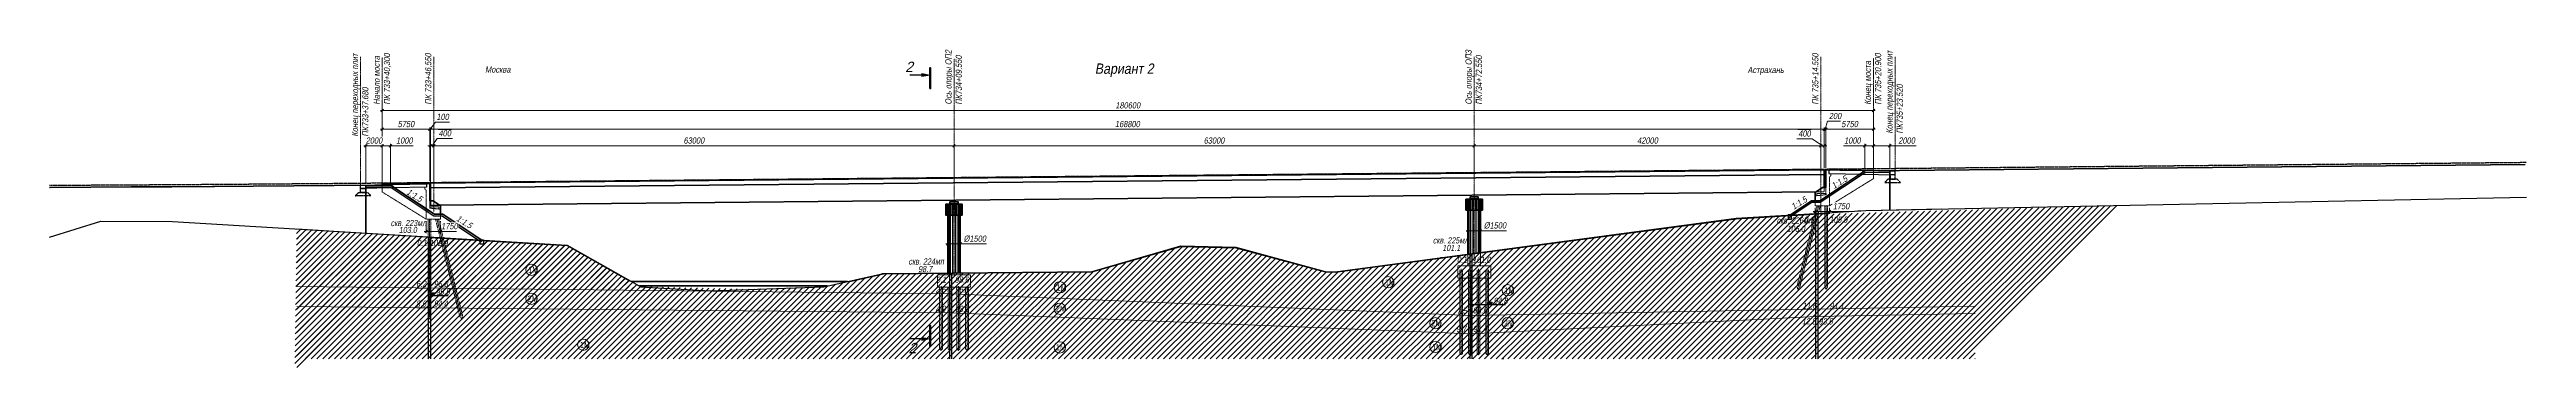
# Model space of a CAD drawing. Header units: millimetres. Extents: x 1864 to 10174863, y -4887456 to 5366151.
# Drawn here: x 8923105 to 9223105, y 311864 to 350396 of the extents above; entities that cross this region are included whole.
import ezdxf
from ezdxf.enums import TextEntityAlignment as Align

# ---------------------------------------------------------------- set-up
doc = ezdxf.new("R2010")
doc.units = ezdxf.units.MM
doc.linetypes.add('CENTER', pattern=[50.8, 31.75, -6.35, 6.35, -6.35])
doc.linetypes.add('DASHED', pattern=[7, 5, -2, 0])
for name, color, linetype, lineweight in [('C-GEOL-GRSL', 94, 'Continuous', 15), ('C-GIDR', 141, 'Continuous', 40), ('S-BALK', 150, 'Continuous', 40), ('S-BETN', 2, 'Continuous', 40), ('S-BETN-NVEL', 7, 'Continuous', 25), ('S-GRID', 1, 'CENTER', 20), ('S-GRID-TRASSA', 4, 'CENTER', 30), ('S-NASP', 52, 'Continuous', 35), ('S-OPOR', 2, 'Continuous', 40), ('S-OPOR-NVEL', 7, 'DASHED', 20), ('S-TEXT', 4, 'Continuous', 30), ('S-ZEML', 32, 'Земля1', 30), ('T-DIMS', 3, 'Continuous', 30), ('T-SECT', 6, 'Continuous', 30), ('T-TEXT', 4, 'Continuous', 30)]:
    doc.layers.add(name, color=color, linetype=linetype, lineweight=lineweight)
for name, color, linetype in [('C-GEOL-PATT', 250, 'Continuous'), ('C-GEOL-SCVG', 60, 'Continuous'), ('concr_inv', 7, 'DASHED'), ('S-KRAS', 1, 'DASHED'), ('S-NOTE', 4, 'Continuous'), ('S-PATT', 252, 'Continuous'), ('Текст', 7, 'Continuous')]:
    doc.layers.add(name, color=color, linetype=linetype)
doc.styles.add('TM', font='mipgost.shx', dxfattribs={"width": 0.9, "oblique": 10})
doc.styles.add('Тип А прямой', font='mipgost.shx', dxfattribs={"width": 0.8})
doc.linetypes.add('Земля1', pattern='A,24,[3,ltsnew.shx,S=6,R=0,X=-6,Y=-6],3,[3,ltsnew.shx,S=6,R=0,X=-6,Y=-6],3,[3,ltsnew.shx,S=6,R=0,X=-6,Y=-6],0', length=30)
doc.dimstyles.new('TM', dxfattribs={"dimscale": 0, "dimtxt": 3, "dimasz": 1.25, "dimexe": 0.9, "dimexo": 1, "dimgap": 1, "dimtad": 1, "dimdec": 0, "dimdsep": 46, "dimtxsty": 'TM', "dimblk1": 'OBLIQUE', "dimblk2": 'OBLIQUE', "dimsah": 1, "dimcen": 3, "dimdle": 0.9, "dimclrt": 7, "dimadec": 0, "dimazin": 0, "dimtfac": 1, "dimtdec": 0, "dimtmove": 1, "dimatfit": 2, "dimldrblk": 'NONE', "dimfxl": 1, "dimtfill": 1, "dimtolj": 1, "dimlwd": 15, "dimlwe": 15, "dimarcsym": 0})

msp = doc.modelspace()

# ---------------------------------------------------------------- texts
at = {"layer": 'S-TEXT', "char_height": 750, "width": 22672.914, "attachment_point": 1, "rotation": 90, "style": 'TM'}
for s, insert in [('ПК 733+46,550', (8968601.5, 343714.2)), ('Ось опоры ОП2\\PПК734+09.550', (9031601.5, 343714.2)), ('Ось опоры ОП3\\PПК734+72.550', (9094601.5, 343714.2)), ('\\pxt22;ПК 735+14.550', (9136601.5, 343714.2))]:
    msp.add_mtext(s, dxfattribs=dict(at, insert=insert))
at = {"layer": 'S-TEXT', "width": 9608.71, "attachment_point": 5, "style": 'TM'}
for s, insert, char_height in [('\\pxqc;Москва', (8977399.3, 347963.1), 750), ('\\pxqc;Вариант 2', (9053277.2, 347888.2), 1250), ('\\pxqc;Астрахань', (9130962.3, 347807.6), 750)]:
    msp.add_mtext(s, dxfattribs=dict(at, insert=insert, char_height=char_height))
at = {"layer": 'T-TEXT', "style": 'Тип А прямой', "width": 0.8}
for s, p in [('1M', (8981084.5, 323319)), ('1M', (9045074.5, 321185.4)), ('1M', (9084858.2, 321802.6)), ('1M', (9099334.2, 320822.2)), ('2M', (8981004.6, 319823.6)), ('2M', (9044994.6, 318616.1)), ('2M', (9090484.6, 316856.7)), ('2M', (9099257.1, 316859.7)), ('1M', (8987354.5, 314224)), ('1M', (9044994.6, 313933.9)), ('1M', (9090564.5, 313959))]:
    msp.add_text(s, height=750, dxfattribs=at).set_placement(p)
at = {"layer": 'T-TEXT', "char_height": 750, "style": 'Тип А прямой'}
for s, insert, attachment_point in [('{\\Q10;скв. 226мп}', (9134435.4, 329295.8), 8), ('{\\Q10;скв. 223мл}', (8966587.8, 328981.8), 8), ('{\\Q10;103.0}', (8966500.5, 328904.7), 2), ('{\\Q10;\\C256;скв. 225мл}', (9092810.6, 326880.7), 8), ('{\\Q10;106.0}', (9134623.3, 329040.5), 2), ('{\\Q10;скв. 224мп}', (9029283.5, 324323.2), 8), ('{\\Q10; 98.7}', (9029042.3, 323409.3), 8), ('{\\Q10;101.1}', (9092887.4, 326727.2), 2)]:
    msp.add_mtext(s, dxfattribs=dict(at, insert=insert, attachment_point=attachment_point))
at = {"layer": 'Текст', "color": 23, "lineweight": 15, "style": 'Тип А прямой', "oblique": 10, "width": 0.8}
for s, p in [('0.1', (9135592.2, 329408.8)), ('105.9', (9138683, 329408.8)), ('0.1', (8967610.4, 326581)), ('102.9', (8969138.3, 326581)), ('0.1', (9093575.8, 324544.1)), ('101.0', (9095458.6, 324535.4)), ('6.2', (8967509.4, 321609.6)), ('96.8', (8969653.5, 321609.6)), ('2.6', (9030418.4, 320935.9)), ('0.1', (9030493.2, 322131.2)), ('98.6', (9032752.4, 322131.2)), ('96.1', (9032778.5, 320935.9)), ('8.6', (8967509.4, 319227.7)), ('94.4', (8969653.5, 319227.7)), ('4.9', (9030418.4, 318597.8)), ('93.8', (9032778.5, 318597.8)), ('7.5', (9093552.3, 318364.3)), ('93.6', (9095513, 318415.5)), ('11.6', (9135425.2, 318967.8)), ('94.4', (9138683, 318967.8)), ('9.7', (9093490.2, 316171.1)), ('91.4', (9095513, 316182.4)), ('12.5', (9135358.2, 317074.3)), ('93.5', (9137381.3, 317074.3))]:
    msp.add_text(s, height=750, dxfattribs=at).set_placement(p)
at = {"layer": 'Текст', "color": 5, "lineweight": 15, "style": 'Тип А прямой', "oblique": 10, "width": 0.8}
for s, p in [('95.9', (8969902, 320675.8)), ('94.8', (9098013.3, 319575.8))]:
    msp.add_text(s, height=750, dxfattribs=at).set_placement(p)

# ---------------------------------------------------------------- blocks, each defined once
blk = doc.blocks.new('_OBLIQUE')
at = {"color": 0, "linetype": 'ByBlock', "lineweight": -2}
blk.add_line((0.5, 0.5), (-0.5, -0.5), dxfattribs=at)
blk = doc.blocks.new('*D758')
at = {"layer": 'Defpoints', "color": 0, "transparency": 16777216}
for p in [(9032655, 338736), (8969655, 334292), (9032655, 334899)]:
    blk.add_point(p, dxfattribs=at)
at = {"layer": 'T-DIMS', "color": 0, "linetype": 'Continuous', "lineweight": 15, "transparency": 16777216}
blk.add_line((8969430, 338736), (9032880, 338736), dxfattribs=at)
at = {"layer": 'T-DIMS', "color": 0, "lineweight": 15, "transparency": 16777216}
for p, q in [((8969655, 334542), (8969655, 338961)), ((9032655, 335149), (9032655, 338961))]:
    blk.add_line(p, q, dxfattribs=at)
at = {"layer": 'T-DIMS', "color": 0, "lineweight": 15, "transparency": 16777216, "xscale": 312.5, "yscale": 312.5, "zscale": 312.5, "rotation": 180}
blk.add_blockref('_OBLIQUE', (8969655, 338736), dxfattribs=at)
at = {"layer": 'T-DIMS', "color": 0, "lineweight": 15, "transparency": 16777216, "xscale": 312.5, "yscale": 312.5, "zscale": 312.5}
blk.add_blockref('_OBLIQUE', (9032655, 338736), dxfattribs=at)
at = {"layer": 'T-DIMS', "color": 7, "transparency": 16777216, "insert": (9001155, 339361), "char_height": 750, "attachment_point": 5, "style": 'TM', "bg_fill": 3, "box_fill_scale": 1.1, "bg_fill_color": 256, "bg_fill_true_color": 13158600, "bg_fill_transparency": 0}
blk.add_mtext('\\A1;63000', dxfattribs=at)
blk = doc.blocks.new('_None')
blk = doc.blocks.new('*D759')
at = {"layer": 'Defpoints', "color": 0, "transparency": 16777216}
for p in [(9095655, 338736), (9032655, 334899), (9095655, 335505)]:
    blk.add_point(p, dxfattribs=at)
at = {"layer": 'T-DIMS', "color": 0, "linetype": 'Continuous', "lineweight": 15, "transparency": 16777216}
blk.add_line((9032430, 338736), (9095880, 338736), dxfattribs=at)
at = {"layer": 'T-DIMS', "color": 0, "lineweight": 15, "transparency": 16777216}
for p, q in [((9032655, 335149), (9032655, 338961)), ((9095655, 335755), (9095655, 338961))]:
    blk.add_line(p, q, dxfattribs=at)
at = {"layer": 'T-DIMS', "color": 0, "lineweight": 15, "transparency": 16777216, "xscale": 312.5, "yscale": 312.5, "zscale": 312.5, "rotation": 180}
blk.add_blockref('_OBLIQUE', (9032655, 338736), dxfattribs=at)
at = {"layer": 'T-DIMS', "color": 0, "lineweight": 15, "transparency": 16777216, "xscale": 312.5, "yscale": 312.5, "zscale": 312.5}
blk.add_blockref('_OBLIQUE', (9095655, 338736), dxfattribs=at)
at = {"layer": 'T-DIMS', "color": 7, "transparency": 16777216, "insert": (9064155, 339361), "char_height": 750, "attachment_point": 5, "style": 'TM', "bg_fill": 3, "box_fill_scale": 1.1, "bg_fill_color": 256, "bg_fill_true_color": 13158600, "bg_fill_transparency": 0}
blk.add_mtext('\\A1;63000', dxfattribs=at)
blk = doc.blocks.new('*D760')
at = {"layer": 'Defpoints', "color": 0, "transparency": 16777216}
for p in [(9137655, 338736), (9095655, 335505), (9137655, 335909)]:
    blk.add_point(p, dxfattribs=at)
at = {"layer": 'T-DIMS', "color": 0, "linetype": 'Continuous', "lineweight": 15, "transparency": 16777216}
blk.add_line((9095430, 338736), (9137880, 338736), dxfattribs=at)
at = {"layer": 'T-DIMS', "color": 0, "lineweight": 15, "transparency": 16777216}
for p, q in [((9095655, 335755), (9095655, 338961)), ((9137655, 336159), (9137655, 338961))]:
    blk.add_line(p, q, dxfattribs=at)
at = {"layer": 'T-DIMS', "color": 0, "lineweight": 15, "transparency": 16777216, "xscale": 312.5, "yscale": 312.5, "zscale": 312.5, "rotation": 180}
blk.add_blockref('_OBLIQUE', (9095655, 338736), dxfattribs=at)
at = {"layer": 'T-DIMS', "color": 0, "lineweight": 15, "transparency": 16777216, "xscale": 312.5, "yscale": 312.5, "zscale": 312.5}
blk.add_blockref('_OBLIQUE', (9137655, 338736), dxfattribs=at)
at = {"layer": 'T-DIMS', "color": 7, "transparency": 16777216, "insert": (9116655, 339361), "char_height": 750, "attachment_point": 5, "style": 'TM', "bg_fill": 3, "box_fill_scale": 1.1, "bg_fill_color": 256, "bg_fill_true_color": 13158600, "bg_fill_transparency": 0}
blk.add_mtext('\\A1;42000', dxfattribs=at)
blk = doc.blocks.new('*D761')
at = {"layer": 'Defpoints', "color": 0, "transparency": 16777216}
for p in [(9138055, 338736), (9137655, 335909), (9138055, 335913)]:
    blk.add_point(p, dxfattribs=at)
at = {"layer": 'T-DIMS', "color": 0, "linetype": 'Continuous', "lineweight": 15, "transparency": 16777216}
for p, q in [((9136589, 339590), (9134751, 339590)), ((9137855, 338736), (9136589, 339590)), ((9137655, 338736), (9137343, 338736)), ((9138055, 338736), (9138368, 338736))]:
    blk.add_line(p, q, dxfattribs=at)
at = {"layer": 'T-DIMS', "color": 0, "lineweight": 15, "transparency": 16777216}
for p, q in [((9137655, 336159), (9137655, 338961)), ((9138055, 336163), (9138055, 338961))]:
    blk.add_line(p, q, dxfattribs=at)
at = {"layer": 'T-DIMS', "color": 7, "transparency": 16777216, "insert": (9135670, 340215), "char_height": 750, "attachment_point": 5, "style": 'TM', "bg_fill": 3, "box_fill_scale": 1.1, "bg_fill_color": 256, "bg_fill_true_color": 13158600, "bg_fill_transparency": 0}
blk.add_mtext('\\A1;400', dxfattribs=at)
at = {"layer": 'T-DIMS', "color": 0, "linetype": 'Continuous', "lineweight": 15, "transparency": 16777216}
blk.add_line((9137655, 338736), (9138055, 338736), dxfattribs=at)
blk.add_line((9137655, 338736), (9138055, 338736), dxfattribs=at)
at = {"layer": 'T-DIMS', "color": 0, "lineweight": 15, "transparency": 16777216, "xscale": 312.5, "yscale": 312.5, "zscale": 312.5}
blk.add_blockref('_OBLIQUE', (9137655, 338736), dxfattribs=at)
at = {"layer": 'T-DIMS', "color": 0, "lineweight": 15, "transparency": 16777216, "xscale": 312.5, "yscale": 312.5, "zscale": 312.5, "rotation": 180}
blk.add_blockref('_OBLIQUE', (9138055, 338736), dxfattribs=at)
blk = doc.blocks.new('*D762')
at = {"layer": 'Defpoints', "color": 0, "transparency": 16777216}
for p in [(8969255, 334025), (8969655, 334292)]:
    blk.add_point(p, dxfattribs=at)
at = {"layer": 'T-DIMS', "color": 0, "linetype": 'Continuous', "lineweight": 15, "transparency": 16777216}
for p, q in [((8969455, 338736), (8970057, 339617)), ((8970057, 339617), (8971895, 339617)), ((8969255, 338736), (8968943, 338736)), ((8969655, 338736), (8969968, 338736))]:
    blk.add_line(p, q, dxfattribs=at)
at = {"layer": 'T-DIMS', "color": 0, "lineweight": 15, "transparency": 16777216}
for p, q in [((8969255, 334275), (8969255, 338961)), ((8969655, 334542), (8969655, 338961))]:
    blk.add_line(p, q, dxfattribs=at)
at = {"layer": 'T-DIMS', "color": 7, "transparency": 16777216, "insert": (8970976, 340242), "char_height": 750, "attachment_point": 5, "style": 'TM', "bg_fill": 3, "box_fill_scale": 1.1, "bg_fill_color": 256, "bg_fill_true_color": 13158600, "bg_fill_transparency": 0}
blk.add_mtext('\\A1;400', dxfattribs=at)
at = {"layer": 'Defpoints', "color": 0, "transparency": 16777216}
blk.add_point((8969255, 338736), dxfattribs=at)
at = {"layer": 'T-DIMS', "color": 0, "linetype": 'Continuous', "lineweight": 15, "transparency": 16777216}
blk.add_line((8969655, 338736), (8969255, 338736), dxfattribs=at)
blk.add_line((8969655, 338736), (8969255, 338736), dxfattribs=at)
at = {"layer": 'T-DIMS', "color": 0, "lineweight": 15, "transparency": 16777216, "xscale": 312.5, "yscale": 312.5, "zscale": 312.5}
blk.add_blockref('_OBLIQUE', (8969255, 338736), dxfattribs=at)
at = {"layer": 'T-DIMS', "color": 0, "lineweight": 15, "transparency": 16777216, "xscale": 312.5, "yscale": 312.5, "zscale": 312.5, "rotation": 180}
blk.add_blockref('_OBLIQUE', (8969655, 338736), dxfattribs=at)
blk = doc.blocks.new('*D747')
at = {"layer": 'Defpoints', "color": 0, "transparency": 16777216}
for p in [(8969155, 334182), (8969255, 334183)]:
    blk.add_point(p, dxfattribs=at)
at = {"layer": 'T-DIMS', "color": 0, "linetype": 'Continuous', "lineweight": 15, "transparency": 16777216}
for p, q in [((8969155, 340732), (8968843, 340732)), ((8969205, 340732), (8969872, 341604)), ((8969255, 340732), (8969568, 340732)), ((8969872, 341604), (8971565, 341604))]:
    blk.add_line(p, q, dxfattribs=at)
at = {"layer": 'T-DIMS', "color": 0, "lineweight": 15, "transparency": 16777216}
for p, q in [((8969155, 334432), (8969155, 340957)), ((8969255, 334433), (8969255, 340957))]:
    blk.add_line(p, q, dxfattribs=at)
at = {"layer": 'T-DIMS', "color": 7, "transparency": 16777216, "insert": (8970719, 342229), "char_height": 750, "attachment_point": 5, "style": 'TM', "bg_fill": 3, "box_fill_scale": 1.1, "bg_fill_color": 256, "bg_fill_true_color": 13158600, "bg_fill_transparency": 0}
blk.add_mtext('\\A1;100', dxfattribs=at)
at = {"layer": 'Defpoints', "color": 0, "transparency": 16777216}
blk.add_point((8969155, 340732), dxfattribs=at)
at = {"layer": 'T-DIMS', "color": 0, "linetype": 'Continuous', "lineweight": 15, "transparency": 16777216}
blk.add_line((8969255, 340732), (8969155, 340732), dxfattribs=at)
blk.add_line((8969255, 340732), (8969155, 340732), dxfattribs=at)
at = {"layer": 'T-DIMS', "color": 0, "lineweight": 15, "transparency": 16777216, "xscale": 312.5, "yscale": 312.5, "zscale": 312.5}
blk.add_blockref('_OBLIQUE', (8969155, 340732), dxfattribs=at)
at = {"layer": 'T-DIMS', "color": 0, "lineweight": 15, "transparency": 16777216, "xscale": 312.5, "yscale": 312.5, "zscale": 312.5, "rotation": 180}
blk.add_blockref('_OBLIQUE', (8969255, 340732), dxfattribs=at)
blk = doc.blocks.new('*D748')
at = {"layer": 'Defpoints', "color": 0, "transparency": 16777216}
for p in [(9138055, 340732), (8969255, 334183), (9138055, 335808)]:
    blk.add_point(p, dxfattribs=at)
at = {"layer": 'T-DIMS', "color": 0, "linetype": 'Continuous', "lineweight": 15, "transparency": 16777216}
blk.add_line((8969030, 340732), (9138280, 340732), dxfattribs=at)
at = {"layer": 'T-DIMS', "color": 0, "lineweight": 15, "transparency": 16777216}
for p, q in [((8969255, 334433), (8969255, 340957)), ((9138055, 336058), (9138055, 340957))]:
    blk.add_line(p, q, dxfattribs=at)
at = {"layer": 'T-DIMS', "color": 0, "lineweight": 15, "transparency": 16777216, "xscale": 312.5, "yscale": 312.5, "zscale": 312.5, "rotation": 180}
blk.add_blockref('_OBLIQUE', (8969255, 340732), dxfattribs=at)
at = {"layer": 'T-DIMS', "color": 0, "lineweight": 15, "transparency": 16777216, "xscale": 312.5, "yscale": 312.5, "zscale": 312.5}
blk.add_blockref('_OBLIQUE', (9138055, 340732), dxfattribs=at)
at = {"layer": 'T-DIMS', "color": 7, "transparency": 16777216, "insert": (9053655, 341357), "char_height": 750, "attachment_point": 5, "style": 'TM', "bg_fill": 3, "box_fill_scale": 1.1, "bg_fill_color": 256, "bg_fill_true_color": 13158600, "bg_fill_transparency": 0}
blk.add_mtext('\\A1;168800', dxfattribs=at)
blk = doc.blocks.new('*D749')
at = {"layer": 'Defpoints', "color": 0, "transparency": 16777216}
for p in [(9138055, 335808), (9138255, 335808)]:
    blk.add_point(p, dxfattribs=at)
at = {"layer": 'T-DIMS', "color": 0, "linetype": 'Continuous', "lineweight": 15, "transparency": 16777216}
for p, q in [((9138055, 340732), (9137743, 340732)), ((9138155, 340732), (9138448, 341707)), ((9138255, 340732), (9138568, 340732)), ((9138448, 341707), (9140285, 341707))]:
    blk.add_line(p, q, dxfattribs=at)
at = {"layer": 'T-DIMS', "color": 0, "lineweight": 15, "transparency": 16777216}
for p, q in [((9138055, 336058), (9138055, 340957)), ((9138255, 336058), (9138255, 340957))]:
    blk.add_line(p, q, dxfattribs=at)
at = {"layer": 'T-DIMS', "color": 7, "transparency": 16777216, "insert": (9139367, 342332), "char_height": 750, "attachment_point": 5, "style": 'TM', "bg_fill": 3, "box_fill_scale": 1.1, "bg_fill_color": 256, "bg_fill_true_color": 13158600, "bg_fill_transparency": 0}
blk.add_mtext('\\A1;200', dxfattribs=at)
at = {"layer": 'Defpoints', "color": 0, "transparency": 16777216}
blk.add_point((9138255, 340732), dxfattribs=at)
at = {"layer": 'T-DIMS', "color": 0, "linetype": 'Continuous', "lineweight": 15, "transparency": 16777216}
blk.add_line((9138055, 340732), (9138255, 340732), dxfattribs=at)
blk.add_line((9138055, 340732), (9138255, 340732), dxfattribs=at)
at = {"layer": 'T-DIMS', "color": 0, "lineweight": 15, "transparency": 16777216, "xscale": 312.5, "yscale": 312.5, "zscale": 312.5}
blk.add_blockref('_OBLIQUE', (9138055, 340732), dxfattribs=at)
at = {"layer": 'T-DIMS', "color": 0, "lineweight": 15, "transparency": 16777216, "xscale": 312.5, "yscale": 312.5, "zscale": 312.5, "rotation": 180}
blk.add_blockref('_OBLIQUE', (9138255, 340732), dxfattribs=at)
blk = doc.blocks.new('*D750')
at = {"layer": 'Defpoints', "color": 0, "transparency": 16777216}
for p in [(9144005, 340732), (9138255, 335915), (9144005, 335745)]:
    blk.add_point(p, dxfattribs=at)
at = {"layer": 'T-DIMS', "color": 0, "linetype": 'Continuous', "lineweight": 15, "transparency": 16777216}
blk.add_line((9138030, 340732), (9144230, 340732), dxfattribs=at)
at = {"layer": 'T-DIMS', "color": 0, "lineweight": 15, "transparency": 16777216}
for p, q in [((9138255, 336165), (9138255, 340957)), ((9144005, 335995), (9144005, 340957))]:
    blk.add_line(p, q, dxfattribs=at)
at = {"layer": 'T-DIMS', "color": 0, "lineweight": 15, "transparency": 16777216, "xscale": 312.5, "yscale": 312.5, "zscale": 312.5, "rotation": 180}
blk.add_blockref('_OBLIQUE', (9138255, 340732), dxfattribs=at)
at = {"layer": 'T-DIMS', "color": 0, "lineweight": 15, "transparency": 16777216, "xscale": 312.5, "yscale": 312.5, "zscale": 312.5}
blk.add_blockref('_OBLIQUE', (9144005, 340732), dxfattribs=at)
at = {"layer": 'T-DIMS', "color": 7, "transparency": 16777216, "insert": (9141130, 341357), "char_height": 750, "attachment_point": 5, "style": 'TM', "bg_fill": 3, "box_fill_scale": 1.1, "bg_fill_color": 256, "bg_fill_true_color": 13158600, "bg_fill_transparency": 0}
blk.add_mtext('\\A1;5750', dxfattribs=at)
blk = doc.blocks.new('*D751')
at = {"layer": 'Defpoints', "color": 0, "transparency": 16777216}
for p in [(8963406, 340732), (8963406, 334128), (8969155, 334181)]:
    blk.add_point(p, dxfattribs=at)
at = {"layer": 'T-DIMS', "color": 0, "linetype": 'Continuous', "lineweight": 15, "transparency": 16777216}
blk.add_line((8969380, 340732), (8963181, 340732), dxfattribs=at)
at = {"layer": 'T-DIMS', "color": 0, "lineweight": 15, "transparency": 16777216}
for p, q in [((8963406, 334378), (8963406, 340957)), ((8969155, 334431), (8969155, 340957))]:
    blk.add_line(p, q, dxfattribs=at)
at = {"layer": 'T-DIMS', "color": 0, "lineweight": 15, "transparency": 16777216, "xscale": 312.5, "yscale": 312.5, "zscale": 312.5, "rotation": 180}
blk.add_blockref('_OBLIQUE', (8963406, 340732), dxfattribs=at)
at = {"layer": 'T-DIMS', "color": 0, "lineweight": 15, "transparency": 16777216, "xscale": 312.5, "yscale": 312.5, "zscale": 312.5}
blk.add_blockref('_OBLIQUE', (8969155, 340732), dxfattribs=at)
at = {"layer": 'T-DIMS', "color": 7, "transparency": 16777216, "insert": (8966281, 341357), "char_height": 750, "attachment_point": 5, "style": 'TM', "bg_fill": 3, "box_fill_scale": 1.1, "bg_fill_color": 256, "bg_fill_true_color": 13158600, "bg_fill_transparency": 0}
blk.add_mtext('\\A1;5750', dxfattribs=at)
blk = doc.blocks.new('*D752')
at = {"layer": 'Defpoints', "color": 0, "transparency": 16777216}
for p in [(9144005, 342998), (8963406, 334128), (9144005, 335745)]:
    blk.add_point(p, dxfattribs=at)
at = {"layer": 'T-DIMS', "color": 0, "linetype": 'Continuous', "lineweight": 15, "transparency": 16777216}
blk.add_line((8963181, 342998), (9144230, 342998), dxfattribs=at)
at = {"layer": 'T-DIMS', "color": 0, "lineweight": 15, "transparency": 16777216}
for p, q in [((8963406, 334378), (8963406, 343223)), ((9144005, 335995), (9144005, 343223))]:
    blk.add_line(p, q, dxfattribs=at)
at = {"layer": 'T-DIMS', "color": 0, "lineweight": 15, "transparency": 16777216, "xscale": 312.5, "yscale": 312.5, "zscale": 312.5, "rotation": 180}
blk.add_blockref('_OBLIQUE', (8963406, 342998), dxfattribs=at)
at = {"layer": 'T-DIMS', "color": 0, "lineweight": 15, "transparency": 16777216, "xscale": 312.5, "yscale": 312.5, "zscale": 312.5}
blk.add_blockref('_OBLIQUE', (9144005, 342998), dxfattribs=at)
at = {"layer": 'T-DIMS', "color": 7, "transparency": 16777216, "insert": (9053705, 343623), "char_height": 750, "attachment_point": 5, "style": 'TM', "bg_fill": 3, "box_fill_scale": 1.1, "bg_fill_color": 256, "bg_fill_true_color": 13158600, "bg_fill_transparency": 0}
blk.add_mtext('\\A1;180600', dxfattribs=at)
blk = doc.blocks.new('*D753')
at = {"layer": 'Defpoints', "color": 0, "transparency": 16777216}
for p in [(9142976, 335697), (9144005, 335745)]:
    blk.add_point(p, dxfattribs=at)
at = {"layer": 'T-DIMS', "color": 0, "linetype": 'Continuous', "lineweight": 15, "transparency": 16777216}
for p, q in [((9140406, 338736), (9142976, 338736)), ((9144230, 338736), (9142751, 338736))]:
    blk.add_line(p, q, dxfattribs=at)
at = {"layer": 'T-DIMS', "color": 0, "lineweight": 15, "transparency": 16777216}
for p, q in [((9142976, 335947), (9142976, 338961)), ((9144005, 335995), (9144005, 338961))]:
    blk.add_line(p, q, dxfattribs=at)
at = {"layer": 'T-DIMS', "color": 7, "transparency": 16777216, "insert": (9141469, 339361), "char_height": 750, "attachment_point": 5, "style": 'TM', "bg_fill": 3, "box_fill_scale": 1.1, "bg_fill_color": 256, "bg_fill_true_color": 13158600, "bg_fill_transparency": 0}
blk.add_mtext('\\A1;1000', dxfattribs=at)
at = {"layer": 'Defpoints', "color": 0, "transparency": 16777216}
blk.add_point((9142976, 338736), dxfattribs=at)
at = {"layer": 'T-DIMS', "color": 0, "lineweight": 15, "transparency": 16777216, "xscale": 312.5, "yscale": 312.5, "zscale": 312.5, "rotation": 180}
blk.add_blockref('_OBLIQUE', (9142976, 338736), dxfattribs=at)
at = {"layer": 'T-DIMS', "color": 0, "lineweight": 15, "transparency": 16777216, "xscale": 312.5, "yscale": 312.5, "zscale": 312.5}
blk.add_blockref('_OBLIQUE', (9144005, 338736), dxfattribs=at)
blk = doc.blocks.new('*D754')
at = {"layer": 'Defpoints', "color": 0, "transparency": 16777216}
for p in [(9144005, 335867), (9146005, 335726)]:
    blk.add_point(p, dxfattribs=at)
at = {"layer": 'T-DIMS', "color": 0, "linetype": 'Continuous', "lineweight": 15, "transparency": 16777216}
for p, q in [((9143780, 338736), (9146230, 338736)), ((9149170, 338736), (9146005, 338736))]:
    blk.add_line(p, q, dxfattribs=at)
at = {"layer": 'T-DIMS', "color": 0, "lineweight": 15, "transparency": 16777216}
for p, q in [((9144005, 336117), (9144005, 338961)), ((9146005, 335976), (9146005, 338961))]:
    blk.add_line(p, q, dxfattribs=at)
at = {"layer": 'T-DIMS', "color": 0, "lineweight": 15, "transparency": 16777216, "xscale": 312.5, "yscale": 312.5, "zscale": 312.5, "rotation": 180}
blk.add_blockref('_OBLIQUE', (9144005, 338736), dxfattribs=at)
at = {"layer": 'T-DIMS', "color": 7, "transparency": 16777216, "insert": (9148035, 339361), "char_height": 750, "attachment_point": 5, "style": 'TM', "bg_fill": 3, "box_fill_scale": 1.1, "bg_fill_color": 256, "bg_fill_true_color": 13158600, "bg_fill_transparency": 0}
blk.add_mtext('\\A1;2000', dxfattribs=at)
at = {"layer": 'Defpoints', "color": 0, "transparency": 16777216}
blk.add_point((9146005, 338736), dxfattribs=at)
at = {"layer": 'T-DIMS', "color": 0, "lineweight": 15, "transparency": 16777216, "xscale": 312.5, "yscale": 312.5, "zscale": 312.5}
blk.add_blockref('_OBLIQUE', (9146005, 338736), dxfattribs=at)
blk = doc.blocks.new('*D755')
at = {"layer": 'Defpoints', "color": 0, "transparency": 16777216}
for p in [(8963406, 334128), (8964406, 333978)]:
    blk.add_point(p, dxfattribs=at)
at = {"layer": 'T-DIMS', "color": 0, "linetype": 'Continuous', "lineweight": 15, "transparency": 16777216}
for p, q in [((8963181, 338736), (8964631, 338736)), ((8967144, 338736), (8964406, 338736))]:
    blk.add_line(p, q, dxfattribs=at)
at = {"layer": 'T-DIMS', "color": 0, "lineweight": 15, "transparency": 16777216}
for p, q in [((8963406, 334378), (8963406, 338961)), ((8964406, 334228), (8964406, 338961))]:
    blk.add_line(p, q, dxfattribs=at)
at = {"layer": 'T-DIMS', "color": 7, "transparency": 16777216, "insert": (8966081, 339361), "char_height": 750, "attachment_point": 5, "style": 'TM', "bg_fill": 3, "box_fill_scale": 1.1, "bg_fill_color": 256, "bg_fill_true_color": 13158600, "bg_fill_transparency": 0}
blk.add_mtext('\\A1;1000', dxfattribs=at)
at = {"layer": 'Defpoints', "color": 0, "transparency": 16777216}
blk.add_point((8964406, 338736), dxfattribs=at)
at = {"layer": 'T-DIMS', "color": 0, "lineweight": 15, "transparency": 16777216, "xscale": 312.5, "yscale": 312.5, "zscale": 312.5, "rotation": 180}
blk.add_blockref('_OBLIQUE', (8963406, 338736), dxfattribs=at)
at = {"layer": 'T-DIMS', "color": 0, "lineweight": 15, "transparency": 16777216, "xscale": 312.5, "yscale": 312.5, "zscale": 312.5}
blk.add_blockref('_OBLIQUE', (8964406, 338736), dxfattribs=at)
blk = doc.blocks.new('*D756')
at = {"layer": 'Defpoints', "color": 0, "transparency": 16777216}
for p in [(8961406, 333950), (8963406, 334128)]:
    blk.add_point(p, dxfattribs=at)
at = {"layer": 'T-DIMS', "color": 0, "linetype": 'Continuous', "lineweight": 15, "transparency": 16777216}
blk.add_line((8963631, 338736), (8961181, 338736), dxfattribs=at)
at = {"layer": 'T-DIMS', "color": 0, "lineweight": 15, "transparency": 16777216}
for p, q in [((8961406, 334200), (8961406, 338961)), ((8963406, 334378), (8963406, 338961))]:
    blk.add_line(p, q, dxfattribs=at)
at = {"layer": 'T-DIMS', "color": 7, "transparency": 16777216, "insert": (8962406, 339361), "char_height": 750, "attachment_point": 5, "style": 'TM', "bg_fill": 3, "box_fill_scale": 1.1, "bg_fill_color": 256, "bg_fill_true_color": 13158600, "bg_fill_transparency": 0}
blk.add_mtext('\\A1;2000', dxfattribs=at)
at = {"layer": 'Defpoints', "color": 0, "transparency": 16777216}
blk.add_point((8961406, 338736), dxfattribs=at)
at = {"layer": 'T-DIMS', "color": 0, "lineweight": 15, "transparency": 16777216, "xscale": 312.5, "yscale": 312.5, "zscale": 312.5, "rotation": 180}
blk.add_blockref('_OBLIQUE', (8961406, 338736), dxfattribs=at)
at = {"layer": 'T-DIMS', "color": 0, "lineweight": 15, "transparency": 16777216, "xscale": 312.5, "yscale": 312.5, "zscale": 312.5}
blk.add_blockref('_OBLIQUE', (8963406, 338736), dxfattribs=at)
blk = doc.blocks.new('*D757')
at = {"layer": 'Defpoints', "color": 0, "transparency": 16777216}
blk.add_point((8968705, 329848), dxfattribs=at)
at = {"layer": 'T-DIMS', "color": 0, "linetype": 'Continuous', "lineweight": 15, "transparency": 16777216}
blk.add_line((8968480, 328359), (8970680, 328359), dxfattribs=at)
at = {"layer": 'T-DIMS', "color": 0, "lineweight": 15, "transparency": 16777216}
for p, q in [((8968705, 329598), (8968705, 328134)), ((8970455, 329604), (8970455, 328134))]:
    blk.add_line(p, q, dxfattribs=at)
at = {"layer": 'T-DIMS', "color": 0, "lineweight": 15, "transparency": 16777216, "xscale": 312.5, "yscale": 312.5, "zscale": 312.5, "rotation": 180}
blk.add_blockref('_OBLIQUE', (8968705, 328359), dxfattribs=at)
at = {"layer": 'T-DIMS', "color": 7, "transparency": 16777216, "insert": (8971543, 328984), "char_height": 750, "attachment_point": 5, "style": 'TM', "bg_fill": 3, "box_fill_scale": 1.1, "bg_fill_color": 256, "bg_fill_true_color": 13158600, "bg_fill_transparency": 0}
blk.add_mtext('\\A1;1750', dxfattribs=at)
at = {"layer": 'Defpoints', "color": 0, "transparency": 16777216}
for p in [(8970455, 329854), (8970455, 328359)]:
    blk.add_point(p, dxfattribs=at)
at = {"layer": 'T-DIMS', "color": 0, "lineweight": 15, "transparency": 16777216, "xscale": 312.5, "yscale": 312.5, "zscale": 312.5}
blk.add_blockref('_OBLIQUE', (8970455, 328359), dxfattribs=at)
blk = doc.blocks.new('*D764')
at = {"layer": 'Defpoints', "color": 0, "transparency": 16777216}
blk.add_point((9031905, 326839), dxfattribs=at)
at = {"layer": 'T-DIMS', "color": 0, "linetype": 'Continuous', "lineweight": 15, "transparency": 16777216}
for p, q in [((9031680, 326839), (9033630, 326839)), ((9036576, 326839), (9033405, 326839))]:
    blk.add_line(p, q, dxfattribs=at)
at = {"layer": 'T-DIMS', "color": 0, "lineweight": 15, "transparency": 16777216}
for p, q in [((9031905, 326589), (9031905, 326614)), ((9033405, 326596), (9033405, 326614))]:
    blk.add_line(p, q, dxfattribs=at)
at = {"layer": 'T-DIMS', "color": 0, "lineweight": 15, "transparency": 16777216, "xscale": 312.5, "yscale": 312.5, "zscale": 312.5, "rotation": 180}
blk.add_blockref('_OBLIQUE', (9031905, 326839), dxfattribs=at)
at = {"layer": 'T-DIMS', "color": 7, "transparency": 16777216, "insert": (9035176, 327464), "char_height": 750, "attachment_point": 5, "style": 'TM', "bg_fill": 3, "box_fill_scale": 1.1, "bg_fill_color": 256, "bg_fill_true_color": 13158600, "bg_fill_transparency": 0}
blk.add_mtext('\\A1;%%c1500', dxfattribs=at)
at = {"layer": 'Defpoints', "color": 0, "transparency": 16777216}
for p in [(9033405, 326846), (9033405, 326839)]:
    blk.add_point(p, dxfattribs=at)
at = {"layer": 'T-DIMS', "color": 0, "lineweight": 15, "transparency": 16777216, "xscale": 312.5, "yscale": 312.5, "zscale": 312.5}
blk.add_blockref('_OBLIQUE', (9033405, 326839), dxfattribs=at)
blk = doc.blocks.new('*D765')
at = {"layer": 'Defpoints', "color": 0, "transparency": 16777216}
blk.add_point((9094905, 328440), dxfattribs=at)
at = {"layer": 'T-DIMS', "color": 0, "linetype": 'Continuous', "lineweight": 15, "transparency": 16777216}
for p, q in [((9094680, 328440), (9096630, 328440)), ((9099576, 328440), (9096405, 328440))]:
    blk.add_line(p, q, dxfattribs=at)
at = {"layer": 'T-DIMS', "color": 0, "lineweight": 15, "transparency": 16777216}
for p, q in [((9094905, 328690), (9094905, 328665)), ((9096405, 328690), (9096405, 328665))]:
    blk.add_line(p, q, dxfattribs=at)
at = {"layer": 'T-DIMS', "color": 0, "lineweight": 15, "transparency": 16777216, "xscale": 312.5, "yscale": 312.5, "zscale": 312.5, "rotation": 180}
blk.add_blockref('_OBLIQUE', (9094905, 328440), dxfattribs=at)
at = {"layer": 'T-DIMS', "color": 7, "transparency": 16777216, "insert": (9098176, 329065), "char_height": 750, "attachment_point": 5, "style": 'TM', "bg_fill": 3, "box_fill_scale": 1.1, "bg_fill_color": 256, "bg_fill_true_color": 13158600, "bg_fill_transparency": 0}
blk.add_mtext('\\A1;%%c1500', dxfattribs=at)
at = {"layer": 'Defpoints', "color": 0, "transparency": 16777216}
blk.add_point((9096405, 328440), dxfattribs=at)
blk.add_point((9096405, 328440), dxfattribs=at)
at = {"layer": 'T-DIMS', "color": 0, "lineweight": 15, "transparency": 16777216, "xscale": 312.5, "yscale": 312.5, "zscale": 312.5}
blk.add_blockref('_OBLIQUE', (9096405, 328440), dxfattribs=at)
blk = doc.blocks.new('*U722')
at = {"layer": 'T-SECT', "lineweight": 60}
h = blk.add_hatch(color=256, dxfattribs=at)
h.dxf.hatch_style = 1
h.paths.add_polyline_path([(-0.2, 0), (-0.2, 10), (0.2, 10), (0.2, 0)])
h.paths.add_polyline_path([(-0.2, 6.5), (-4.1, 7.3), (-4.1, 5.8)])
h = blk.add_hatch(color=256, dxfattribs=at)
h.dxf.hatch_style = 1
h.paths.add_polyline_path([(-0.2, -114.9), (-0.2, -124.9), (0.2, -124.9), (0.2, -114.9)])
h.paths.add_polyline_path([(-0.2, -121.4), (-4.1, -122.1), (-4.1, -120.6)])
at = {"layer": 'T-SECT'}
for p, q in [((-4.1, 6.5), (-9.8, 6.5)), ((-4.1, -121.4), (-9.8, -121.4))]:
    blk.add_line(p, q, dxfattribs=at)
at = {"layer": 'T-SECT', "lineweight": 0, "flags": 128}
for points in [[(-0.2, 6.5), (-4.1, 7.3), (-4.1, 5.8)], [(-0.2, -121.4), (-4.1, -122.1), (-4.1, -120.6)]]:
    blk.add_lwpolyline(points, close=True, dxfattribs=at)
at = {"layer": 'T-SECT', "lineweight": 60}
for points in [[(-0.2, 0), (-0.2, 10), (0.2, 10), (0.2, 0)], [(-0.2, -114.9), (-0.2, -124.9), (0.2, -124.9), (0.2, -114.9)]]:
    blk.add_lwpolyline(points, close=True, dxfattribs=at)
at = {"layer": 'T-SECT', "lineweight": 60, "style": 'TM', "oblique": 15}
blk.add_attdef('N_1', text='', height=5, dxfattribs=at).set_placement((-8.4, 6.5), align=Align.BOTTOM_RIGHT)
blk.add_attdef('N_', text='', height=5, dxfattribs=at).set_placement((-10.5, -123.3), align=Align.TOP_LEFT)
blk = doc.blocks.new('*D763')
at = {"layer": 'Defpoints', "color": 0, "transparency": 16777216}
for p in [(9136955, 331469), (9136955, 330779)]:
    blk.add_point(p, dxfattribs=at)
at = {"layer": 'T-DIMS', "color": 0, "linetype": 'Continuous', "lineweight": 15, "transparency": 16777216}
for p, q in [((9138930, 330779), (9136730, 330779)), ((9141144, 330779), (9138705, 330779))]:
    blk.add_line(p, q, dxfattribs=at)
at = {"layer": 'T-DIMS', "color": 0, "lineweight": 15, "transparency": 16777216}
for p, q in [((9136955, 331219), (9136955, 330554)), ((9138705, 331219), (9138705, 330554))]:
    blk.add_line(p, q, dxfattribs=at)
at = {"layer": 'T-DIMS', "color": 0, "lineweight": 15, "transparency": 16777216, "xscale": 312.5, "yscale": 312.5, "zscale": 312.5, "rotation": 180}
blk.add_blockref('_OBLIQUE', (9136955, 330779), dxfattribs=at)
at = {"layer": 'T-DIMS', "color": 7, "transparency": 16777216, "insert": (9140104, 331404), "char_height": 750, "attachment_point": 5, "style": 'TM', "bg_fill": 3, "box_fill_scale": 1.1, "bg_fill_color": 256, "bg_fill_true_color": 13158600, "bg_fill_transparency": 0}
blk.add_mtext('\\A1;1750', dxfattribs=at)
at = {"layer": 'Defpoints', "color": 0, "transparency": 16777216}
blk.add_point((9138705, 331469), dxfattribs=at)
at = {"layer": 'T-DIMS', "color": 0, "lineweight": 15, "transparency": 16777216, "xscale": 312.5, "yscale": 312.5, "zscale": 312.5}
blk.add_blockref('_OBLIQUE', (9138705, 330779), dxfattribs=at)

# ---------------------------------------------------------------- hatches: boundary and pattern name
at = {"layer": 'C-GEOL-PATT'}
h = msp.add_hatch(dxfattribs=at)
h.set_pattern_fill('FG_35', color=256, scale=100, style=0)
h.set_pattern_definition([(0, (8968905.3, 224991.9), (600, 600), [500, -700]), (18.43495, (8969005.3, 224891.9), (600.0004, 600), [316.228, -1581.1386]), (161.56505, (8969305.3, 224791.9), (-600.0004, 600), [316.228, -1581.1386]), (26.56505, (8969105.3, 224691.9), (600.0002, 600.0001), [223.607, -2459.6748]), (135, (8969205.3, 224591.9), (-600, -600), [141.4214, -707.1068]), (71.56505, (8969105.3, 224291.9), (600.0001, 600.00035), [316.228, -1581.1397])])
h.paths.add_polyline_path([(8967605.3, 327691.9), (8969105.3, 327691.9), (8985805.3, 326696.2), (8993588.7, 322288.5), (9019745.7, 322291.4), (9024105.3, 323266.2), (9049405.3, 323506.2), (9060105.3, 326586.2), (9066805.3, 326426.2), (9077605.3, 323496.2), (9078805.3, 323466.2), (9095238.3, 325657.3), (9127405.3, 329946.2), (9138699.3, 330626.5), (9138723.6, 330528), (9127405.3, 329846.2), (9095238.3, 325557.3), (9078805.3, 323366.2), (9077605.3, 323396.2), (9066805.3, 326326.2), (9060105.3, 326486.2), (9049405.3, 323406.2), (9024105.3, 323166.2), (9019733, 322288.5), (8993367.1, 322314), (8985805.3, 326596.2), (8969105.3, 327591.9), (8967605.3, 327591.9)])
at = {"layer": 'Текст'}
h = msp.add_hatch(color=5, dxfattribs=at)
h.dxf.hatch_style = 1
h.paths.add_polyline_path([(8969329, 320890.5), (8969525.5, 320590.7), (8969721.9, 320890.5)])
h = msp.add_hatch(color=5, dxfattribs=at)
h.dxf.hatch_style = 1
h.paths.add_polyline_path([(9097440.3, 319790.5), (9097636.8, 319490.7), (9097833.3, 319790.5)])

# ---------------------------------------------------------------- linework, layer by layer
at = {"layer": 'C-GEOL-GRSL'}
for p, q in [((8953040.8, 321670.1), (9032225.3, 320791.9)), ((8967605.3, 321491.9), (8969105.3, 321491.9)), ((9032225.3, 318491.9), (8953040.8, 319244.6)), ((8969105.3, 319091.9), (8967605.3, 319091.9)), ((9032225.3, 320791.9), (9095238.3, 318154)), ((9095239, 315960.5), (9032225.3, 318491.9)), ((9095238.3, 318154), (9137133.3, 318933)), ((9137135.4, 318030.8), (9095239, 315960.5)), ((9137133.3, 318933), (9156334.7, 319287.9)), ((9156334.7, 318393.9), (9137135.4, 318030.8))]:
    msp.add_line(p, q, dxfattribs=at)
for points in [[(9019733, 322288.5), (9020187, 322290), (9024105.3, 323166.2), (9049405.3, 323406.2), (9060105.3, 326486.2), (9066805.3, 326326.2), (9077605.3, 323396.2), (9078805.3, 323366.2), (9127405.3, 329846.2), (9138723.6, 330528)], [(8969105.3, 327591.9), (8985805.3, 326596.2), (8993367.1, 322314), (8993588.7, 322288.5)]]:
    msp.add_lwpolyline(points, dxfattribs=at)
for centre in [(8981475.3, 323711.9), (9045465.3, 321578.3), (9085248.9, 322195.4), (9099725, 321215.1), (8981475.3, 320191.9), (9045465.3, 318984.4), (8987745.3, 314616.9), (9090955.3, 317225), (9090955.3, 314351.9), (9099727.8, 317228), (9045465.3, 314302.2)]:
    msp.add_circle(centre, 687.5, dxfattribs=at)
msp.add_arc((9099117.1, 312230.1), 687.5, 77.829899, 102.170101, dxfattribs=at)
at = {"layer": 'C-GEOL-PATT', "linetype": 'Continuous', "ltscale": 1.75}
for p, q in [((9118867.6, 318593.3), (9130294.5, 330020.2)), ((9119588.1, 318606.7), (9131046.9, 330065.6)), ((9120308.6, 318620.1), (9131799.4, 330110.9)), ((9121029.1, 318633.5), (9132551.8, 330156.2)), ((9121749.6, 318646.9), (9133304.2, 330201.5)), ((9122470.1, 318660.3), (9134056.6, 330246.9)), ((9123190.6, 318673.7), (9134809.1, 330292.2)), ((9123911.1, 318687.1), (9135561.5, 330337.5)), ((9124631.6, 318700.5), (9136313.9, 330382.8)), ((9125352.1, 318713.9), (9137066.3, 330428.2)), ((9126072.6, 318727.3), (9137795.3, 330450)), ((9126793.1, 318740.7), (9138523.9, 330471.5)), ((9127513.6, 318754.1), (9139252.5, 330493.1)), ((9128234.1, 318767.5), (9139981.2, 330514.6)), ((9128954.6, 318780.9), (9140709.8, 330536.1)), ((9129675.1, 318794.3), (9141438.4, 330557.6)), ((9130395.6, 318807.7), (9142167, 330579.1)), ((9131116.1, 318821.1), (9142895.6, 330600.7)), ((9131836.6, 318834.5), (9143624.2, 330622.2)), ((9132557.1, 318847.9), (9144352.9, 330643.7)), ((9132975.3, 312902.2), (9150910.4, 330837.4)), ((9133277.6, 318861.3), (9145081.5, 330665.2)), ((9133682.4, 312902.2), (9151639.1, 330858.9)), ((9133998.1, 318874.7), (9145810.1, 330686.7)), ((9134389.5, 312902.2), (9152367.7, 330880.4)), ((9134718.6, 318888.1), (9146538.7, 330708.2)), ((9135096.6, 312902.2), (9153096.3, 330901.9)), ((9135439.1, 318901.5), (9147267.3, 330729.8)), ((9135803.7, 312902.2), (9153824.9, 330923.4)), ((9136159.5, 318914.9), (9147996, 330751.3)), ((9136510.8, 312902.2), (9154553.5, 330944.9)), ((9136880, 318928.3), (9148724.6, 330772.8)), ((9137217.9, 312902.2), (9155282.1, 330966.5)), ((9137600.5, 318941.6), (9149453.2, 330794.3)), ((9137925, 312902.2), (9156010.8, 330988)), ((9138320.9, 318954.9), (9150181.8, 330815.8)), ((9138632.1, 312902.2), (9156739.4, 331009.5)), ((9139339.2, 312902.2), (9157468, 331031)), ((9140046.3, 312902.2), (9158196.6, 331052.5)), ((9140753.4, 312902.2), (9158925.2, 331074.1)), ((9141460.5, 312902.2), (9159653.9, 331095.6)), ((9142167.6, 312902.2), (9160382.5, 331117.1)), ((9142874.7, 312902.2), (9161111.1, 331138.6)), ((9143581.8, 312902.2), (9161839.7, 331160.1)), ((9144288.9, 312902.2), (9162568.3, 331181.6)), ((9144996, 312902.2), (9163296.9, 331203.2)), ((9145703.1, 312902.2), (9164025.6, 331224.7)), ((9146410.2, 312902.2), (9164754.2, 331246.2)), ((9147117.3, 312902.2), (9165482.8, 331267.7)), ((9147824.4, 312902.2), (9166211.4, 331289.2)), ((9148531.5, 312902.2), (9166940, 331310.8)), ((9149238.6, 312902.2), (9167668.7, 331332.3)), ((9149945.7, 312902.2), (9168397.3, 331353.8)), ((9150652.8, 312902.2), (9169125.9, 331375.3)), ((9151359.9, 312902.2), (9169854.5, 331396.8)), ((9152067, 312902.2), (9170583.1, 331418.3)), ((9152774.1, 312902.2), (9171311.7, 331439.9)), ((9153481.2, 312902.2), (9172040.4, 331461.4)), ((9154188.3, 312902.2), (9172769, 331482.9)), ((9154895.4, 312902.2), (9173497.6, 331504.4)), ((8953040.8, 327420.3), (8953212.5, 327591.9)), ((8953040.8, 326713.2), (8953919.6, 327591.9)), ((8953040.8, 326006.1), (8954626.7, 327591.9)), ((8953040.8, 325299), (8955333.8, 327591.9)), ((8953040.8, 324591.9), (8956040.9, 327591.9)), ((8953040.8, 323884.8), (8956748, 327591.9)), ((8953040.8, 323177.7), (8957455.1, 327591.9)), ((8953040.8, 322470.6), (8958162.2, 327591.9)), ((8953040.8, 321763.5), (8958869.3, 327591.9)), ((8953040.8, 318935.1), (8961697.7, 327591.9)), ((8953040.8, 318228), (8962404.8, 327591.9)), ((8953040.8, 317520.9), (8963111.9, 327591.9)), ((8953040.8, 316813.8), (8963819, 327591.9)), ((8953040.8, 316106.7), (8964526.1, 327591.9)), ((8953040.8, 315399.6), (8965233.2, 327591.9)), ((8953040.8, 314692.5), (8965940.3, 327591.9)), ((8953040.8, 313985.4), (8966647.4, 327591.9)), ((8953040.8, 313278.3), (8967354.5, 327591.9)), ((8953040.8, 312571.2), (8968061.6, 327591.9)), ((8953040.8, 311864.1), (8968768.7, 327591.9)), ((8954786.1, 312902.2), (8969454.9, 327571.1)), ((8955493.2, 312902.2), (8970122.3, 327531.3)), ((8962390, 319091.9), (8970789.6, 327491.5)), ((8963097.1, 319091.9), (8971456.9, 327451.7)), ((8963804.2, 319091.9), (8972124.2, 327411.9)), ((8964511.3, 319091.9), (8972791.5, 327372.1)), ((8965218.4, 319091.9), (8973458.8, 327332.3)), ((8965925.5, 319091.9), (8974126.1, 327292.6)), ((8966632.6, 319091.9), (8974793.4, 327252.8)), ((8967339.7, 319091.9), (8975460.8, 327213)), ((8968046.8, 319091.9), (8976128.1, 327173.2)), ((8968753.9, 319091.9), (8976795.4, 327133.4)), ((8969457.6, 319088.6), (8977462.7, 327093.6)), ((8970158.1, 319081.9), (8978130, 327053.8)), ((8970858.5, 319075.2), (8978797.3, 327014)), ((9097252.7, 318191.4), (9106061.7, 327000.4)), ((9097973.2, 318204.8), (9106877.5, 327109.2)), ((9098693.7, 318218.2), (9107693.4, 327218)), ((9099414.2, 318231.6), (9108509.3, 327326.7)), ((9100134.7, 318245), (9109325.2, 327435.5)), ((9100855.2, 318258.4), (9110141.1, 327544.3)), ((9101575.7, 318271.8), (9110957, 327653.1)), ((9102296.2, 318285.2), (9111772.9, 327761.9)), ((9103016.7, 318298.6), (9112588.7, 327870.7)), ((9103737.2, 318312), (9113404.6, 327979.4)), ((9104457.7, 318325.4), (9114220.5, 328088.2)), ((9105178.2, 318338.8), (9115036.4, 328197)), ((9105898.7, 318352.2), (9115852.3, 328305.8)), ((9106619.2, 318365.6), (9116668.2, 328414.6)), ((9107339.7, 318379), (9117484, 328523.4)), ((9108060.2, 318392.4), (9118299.9, 328632.2)), ((9108780.7, 318405.8), (9119115.8, 328740.9)), ((9109501.2, 318419.2), (9119931.7, 328849.7)), ((9110221.7, 318432.6), (9120747.6, 328958.5)), ((9110942.2, 318446), (9121563.5, 329067.3)), ((9111662.6, 318459.4), (9122379.4, 329176.1)), ((9112383.1, 318472.8), (9123195.2, 329284.9)), ((9113103.6, 318486.2), (9124011.1, 329393.6)), ((9113824.1, 318499.6), (9124827, 329502.4)), ((9114544.6, 318513), (9125642.9, 329611.2)), ((9115265.1, 318526.4), (9126458.8, 329720)), ((9115985.6, 318539.8), (9127274.7, 329828.8)), ((9116706.1, 318553.1), (9128037.2, 329884.3)), ((9117426.6, 318566.5), (9128789.7, 329929.6)), ((9118147.1, 318579.9), (9129542.1, 329974.9)), ((8971559, 319068.6), (8979464.6, 326974.3)), ((8972259.4, 319061.9), (8980131.9, 326934.5)), ((8972959.8, 319055.3), (8980799.3, 326894.7)), ((8973660.3, 319048.6), (8981466.6, 326854.9)), ((8974360.7, 319042), (8982133.9, 326815.1)), ((8975061.2, 319035.3), (8982801.2, 326775.3)), ((8975761.6, 319028.6), (8983468.5, 326735.5)), ((8978824.2, 321384.1), (8984135.8, 326695.7)), ((8979523.6, 321376.4), (8984803.1, 326656)), ((8980222.9, 321368.6), (8985470.4, 326616.2)), ((8980922.2, 321360.9), (8986030.2, 326468.8)), ((8981621.6, 321353.1), (8986481.7, 326213.2)), ((8982320.9, 321345.3), (8986933.1, 325957.5)), ((8983020.3, 321337.6), (8987384.6, 325701.9)), ((8983719.6, 321329.8), (8987836, 325446.2)), ((8984419, 321322.1), (8988287.5, 325190.6)), ((8985118.3, 321314.3), (8988738.9, 324934.9)), ((8985817.6, 321306.6), (8989190.3, 324679.3)), ((8986517, 321298.8), (8989641.8, 324423.6)), ((8987216.3, 321291.1), (8990093.2, 324168)), ((9048270.3, 320120.2), (9052425.7, 324275.6)), ((9048949, 320091.8), (9053418.6, 324561.4)), ((9049627.7, 320063.4), (9054411.5, 324847.2)), ((9050306.4, 320035), (9055404.4, 325133.1)), ((9050985, 320006.6), (9056397.3, 325418.9)), ((9051663.7, 319978.2), (9057390.3, 325704.7)), ((9052342.4, 319949.7), (9058383.2, 325990.5)), ((9053021.1, 319921.3), (9059376.1, 326276.3)), ((9053699.8, 319892.9), (9060288.7, 326481.8)), ((9054378.5, 319864.5), (9060979.3, 326465.3)), ((9055057.2, 319836.1), (9061669.9, 326448.8)), ((9055735.9, 319807.7), (9062360.5, 326432.3)), ((9056414.5, 319779.3), (9063051.1, 326415.9)), ((9057093.2, 319750.9), (9063741.7, 326399.4)), ((9057771.9, 319722.4), (9064432.3, 326382.9)), ((9058450.6, 319694), (9065123, 326366.4)), ((9059129.3, 319665.6), (9065813.6, 326349.9)), ((9059808, 319637.2), (9066504.2, 326333.4)), ((9060486.7, 319608.8), (9067119, 326241.1)), ((9061165.4, 319580.4), (9067675.2, 326090.2)), ((9061844, 319552), (9068231.4, 325939.3)), ((9062522.7, 319523.6), (9068787.6, 325788.4)), ((9063201.4, 319495.1), (9069343.8, 325637.5)), ((9063880.1, 319466.7), (9069900, 325486.6)), ((9064558.8, 319438.3), (9070456.2, 325335.7)), ((9065237.5, 319409.9), (9071012.4, 325184.8)), ((9065916.2, 319381.5), (9071568.6, 325033.9)), ((9066594.9, 319353.1), (9072124.8, 324883)), ((9067273.6, 319324.7), (9072681, 324732.1)), ((9067952.2, 319296.3), (9073237.2, 324581.2)), ((9068630.9, 319267.8), (9073793.4, 324430.3)), ((9069309.6, 319239.4), (9074349.6, 324279.4)), ((9069988.3, 319211), (9074905.8, 324128.6)), ((9078811.2, 318841.7), (9084032.8, 324063.2)), ((9079489.9, 318813.3), (9084848.7, 324172)), ((9080168.6, 318784.8), (9085664.5, 324280.8)), ((9080847.3, 318756.4), (9086480.4, 324389.6)), ((9081526, 318728), (9087296.3, 324498.3)), ((9082204.7, 318699.6), (9088112.2, 324607.1)), ((9082883.4, 318671.2), (9088928.1, 324715.9)), ((9083562.1, 318642.8), (9089744, 324824.7)), ((9084240.7, 318614.4), (9090559.9, 324933.5)), ((9084919.4, 318586), (9091375.7, 325042.3)), ((9085598.1, 318557.5), (9092191.6, 325151)), ((9086276.8, 318529.1), (9093007.5, 325259.8)), ((9086955.5, 318500.7), (9093823.4, 325368.6)), ((9087634.2, 318472.3), (9094639.3, 325477.4)), ((9088312.9, 318443.9), (9095455.2, 325586.2)), ((9088991.6, 318415.5), (9096271, 325695)), ((9089670.3, 318387.1), (9097086.9, 325803.8)), ((9090348.9, 318358.7), (9097902.8, 325912.5)), ((9091027.6, 318330.2), (9098718.7, 326021.3)), ((9091706.3, 318301.8), (9099534.6, 326130.1)), ((9092385, 318273.4), (9100350.5, 326238.9)), ((9093063.7, 318245), (9101166.4, 326347.7)), ((9093742.4, 318216.6), (9101982.2, 326456.5)), ((9094421.1, 318188.2), (9102798.1, 326565.2)), ((9095099.8, 318159.8), (9103614, 326674)), ((9095811.7, 318164.6), (9104429.9, 326782.8)), ((9096532.2, 318178), (9105245.8, 326891.6)), ((8987915.7, 321283.3), (8990544.7, 323912.3)), ((8988615, 321275.5), (8990996.1, 323656.7)), ((8989314.4, 321267.8), (8991447.6, 323401)), ((8990013.7, 321260), (8991899, 323145.4)), ((8990713.1, 321252.3), (8992350.5, 322889.7)), ((8991412.4, 321244.5), (8992801.9, 322634.1)), ((8992111.7, 321236.8), (8993253.4, 322378.4)), ((8992811.1, 321229), (8993768.7, 322186.6)), ((8993510.4, 321221.3), (8994220.1, 321930.9)), ((8994209.8, 321213.5), (8994671.6, 321675.3)), ((8994909.1, 321205.7), (8995323.5, 321620.1)), ((8995608.5, 321198), (8995991.7, 321581.2)), ((8996307.8, 321190.2), (8996659.8, 321542.2)), ((8997007.2, 321182.5), (8997327.9, 321503.3)), ((8997706.5, 321174.7), (8997996.1, 321464.3)), ((8998405.8, 321167), (8998664.2, 321425.3)), ((8999105.2, 321159.2), (8999332.4, 321386.4)), ((8999804.5, 321151.5), (9000000.5, 321347.4)), ((9000503.9, 321143.7), (9000668.6, 321308.5)), ((9001203.2, 321135.9), (9001336.8, 321269.5)), ((9001902.6, 321128.2), (9002004.9, 321230.5)), ((9002601.9, 321120.4), (9002673, 321191.6)), ((9003301.3, 321112.7), (9003364.1, 321175.5)), ((9004000.6, 321104.9), (9004097.2, 321201.6)), ((9004699.9, 321097.2), (9004830.4, 321227.6)), ((9005399.3, 321089.4), (9005563.5, 321253.6)), ((9006098.6, 321081.7), (9006296.6, 321279.6)), ((9006798, 321073.9), (9007029.7, 321305.7)), ((9007497.3, 321066.1), (9007762.9, 321331.7)), ((9008196.7, 321058.4), (9008496, 321357.7)), ((9008896, 321050.6), (9009229.1, 321383.7)), ((9009595.4, 321042.9), (9009962.2, 321409.8)), ((9010294.7, 321035.1), (9010695.4, 321435.8)), ((9010994, 321027.4), (9011428.5, 321461.8)), ((9011693.4, 321019.6), (9012161.6, 321487.8)), ((9012392.7, 321011.9), (9012894.7, 321513.8)), ((9013092.1, 321004.1), (9013627.8, 321539.9)), ((9013791.4, 320996.3), (9014361, 321565.9)), ((9014490.8, 320988.6), (9015094.1, 321591.9)), ((9015190.1, 320980.8), (9015827.2, 321617.9)), ((9015889.5, 320973.1), (9016560.3, 321644)), ((9016588.8, 320965.3), (9017387.5, 321764)), ((9017288.1, 320957.6), (9018298.3, 321967.7)), ((9017987.5, 320949.8), (9019209, 322171.3)), ((9018686.8, 320942.1), (9020034.3, 322289.5)), ((9019386.2, 320934.3), (9020901.7, 322449.8)), ((9020085.5, 320926.5), (9021812.5, 322653.5)), ((9020784.9, 320918.8), (9022723.2, 322857.2)), ((9021484.2, 320911), (9023634, 323060.8)), ((9022183.6, 320903.3), (9024449.7, 323169.5)), ((9022882.9, 320895.5), (9025163.6, 323176.2)), ((9023582.2, 320887.8), (9025877.5, 323183)), ((9024281.6, 320880), (9026591.4, 323189.8)), ((9024980.9, 320872.3), (9027305.2, 323196.6)), ((9025680.3, 320864.5), (9028019.1, 323203.3)), ((9026379.6, 320856.7), (9028733, 323210.1)), ((9027079, 320849), (9029446.8, 323216.9)), ((9027778.3, 320841.2), (9030160.7, 323223.6)), ((9028477.7, 320833.5), (9030874.6, 323230.4)), ((9029177, 320825.7), (9031588.5, 323237.2)), ((9029876.3, 320818), (9032302.3, 323244)), ((9030575.7, 320810.2), (9033016.2, 323250.7)), ((9031275, 320802.4), (9033730.1, 323257.5)), ((9031974.4, 320794.7), (9034444, 323264.3)), ((9032660.5, 320773.7), (9035157.8, 323271)), ((9033339.2, 320745.3), (9035871.7, 323277.8)), ((9034017.8, 320716.9), (9036585.6, 323284.6)), ((9034696.5, 320688.5), (9037299.4, 323291.4)), ((9035375.2, 320660), (9038013.3, 323298.1)), ((9036053.9, 320631.6), (9038727.2, 323304.9)), ((9036732.6, 320603.2), (9039441.1, 323311.7)), ((9037411.3, 320574.8), (9040154.9, 323318.4)), ((9038090, 320546.4), (9040868.8, 323325.2)), ((9038768.7, 320518), (9041582.7, 323332)), ((9039447.3, 320489.6), (9042296.5, 323338.8)), ((9040126, 320461.2), (9043010.4, 323345.5)), ((9040804.7, 320432.7), (9043724.3, 323352.3)), ((9041483.4, 320404.3), (9044438.2, 323359.1)), ((9042162.1, 320375.9), (9045152, 323365.9)), ((9042840.8, 320347.5), (9045865.9, 323372.6)), ((9043519.5, 320319.1), (9046579.8, 323379.4)), ((9044198.2, 320290.7), (9047293.6, 323386.2)), ((9044876.9, 320262.3), (9048007.5, 323392.9)), ((9045555.5, 320233.9), (9048721.4, 323399.7)), ((9046234.2, 320205.4), (9049447, 323418.2)), ((9046912.9, 320177), (9050439.9, 323704)), ((9047591.6, 320148.6), (9051432.8, 323989.8)), ((9070667, 319182.6), (9075462, 323977.7)), ((9071345.7, 319154.2), (9076018.2, 323826.8)), ((9072024.4, 319125.8), (9076574.4, 323675.9)), ((9072703.1, 319097.4), (9077130.6, 323525)), ((9073381.7, 319069), (9077706.4, 323393.7)), ((9074060.4, 319040.6), (9078396.3, 323376.4)), ((9074739.1, 319012.1), (9079137.5, 323410.5)), ((9075417.8, 318983.7), (9079953.4, 323519.3)), ((9076096.5, 318955.3), (9080769.2, 323628.1)), ((9076775.2, 318926.9), (9081585.1, 323736.8)), ((9077453.9, 318898.5), (9082401, 323845.6)), ((9078132.6, 318870.1), (9083216.9, 323954.4)), ((8970342.3, 312902.2), (8976462.1, 319022)), ((8971049.4, 312902.2), (8977162.5, 319015.3)), ((8971756.5, 312902.2), (8977862.9, 319008.7)), ((8972463.6, 312902.2), (8978563.4, 319002)), ((8973170.7, 312902.2), (8979263.8, 318995.3)), ((8973877.8, 312902.2), (8979964.3, 318988.7)), ((8974584.9, 312902.2), (8980664.7, 318982)), ((8975292, 312902.2), (8981365.2, 318975.4)), ((8975999.1, 312902.2), (8982065.6, 318968.7)), ((8976706.2, 312902.2), (8982766, 318962.1)), ((8977413.3, 312902.2), (8983466.5, 318955.4)), ((8978120.4, 312902.2), (8984166.9, 318948.7)), ((8978827.5, 312902.2), (8984867.4, 318942.1)), ((8979534.6, 312902.2), (8985567.8, 318935.4)), ((8980241.7, 312902.2), (8986268.2, 318928.8)), ((8980948.8, 312902.2), (8986968.7, 318922.1)), ((8981655.9, 312902.2), (8987669.1, 318915.4)), ((8982363, 312902.2), (8988369.6, 318908.8)), ((8983070.1, 312902.2), (8989070, 318902.1)), ((8983777.2, 312902.2), (8989770.5, 318895.5)), ((8984484.3, 312902.2), (8990470.9, 318888.8)), ((8985191.4, 312902.2), (8991171.3, 318882.2)), ((8985898.5, 312902.2), (8991871.8, 318875.5)), ((8986605.6, 312902.2), (8992572.2, 318868.8)), ((8987312.7, 312902.2), (8993272.7, 318862.2)), ((8988019.8, 312902.2), (8993973.1, 318855.5)), ((8988726.9, 312902.2), (8994673.5, 318848.9)), ((8989434, 312902.2), (8995374, 318842.2)), ((8990141.1, 312902.2), (8996074.4, 318835.5)), ((8990848.2, 312902.2), (8996774.9, 318828.9)), ((8991555.3, 312902.2), (8997475.3, 318822.2)), ((8992262.4, 312902.2), (8998175.8, 318815.6)), ((8992969.5, 312902.2), (8998876.2, 318808.9)), ((8993676.6, 312902.2), (8999576.6, 318802.3)), ((8994383.7, 312902.2), (9000277.1, 318795.6)), ((8995090.8, 312902.2), (9000977.5, 318788.9)), ((8995797.9, 312902.2), (9001678, 318782.3)), ((8996505, 312902.2), (9002378.4, 318775.6)), ((8997212.1, 312902.2), (9003078.8, 318769)), ((8997919.2, 312902.2), (9003779.3, 318762.3)), ((8998626.3, 312902.2), (9004479.7, 318755.7)), ((8999333.4, 312902.2), (9005180.2, 318749)), ((9000040.5, 312902.2), (9005880.6, 318742.3)), ((9000747.6, 312902.2), (9006581.1, 318735.7)), ((9001454.7, 312902.2), (9007281.5, 318729)), ((9002161.8, 312902.2), (9007981.9, 318722.4)), ((9002868.9, 312902.2), (9008682.4, 318715.7)), ((9003576, 312902.2), (9009382.8, 318709)), ((9004283.1, 312902.2), (9010083.3, 318702.4)), ((9004990.2, 312902.2), (9010783.7, 318695.7)), ((9005697.3, 312902.2), (9011484.1, 318689.1)), ((9006404.4, 312902.2), (9012184.6, 318682.4)), ((9007111.5, 312902.2), (9012885, 318675.8)), ((9007818.6, 312902.2), (9013585.5, 318669.1)), ((9008525.7, 312902.2), (9014285.9, 318662.4)), ((9009232.8, 312902.2), (9014986.4, 318655.8)), ((9009939.9, 312902.2), (9015686.8, 318649.1)), ((9010647, 312902.2), (9016387.2, 318642.5)), ((9011354.1, 312902.2), (9017087.7, 318635.8)), ((9012061.2, 312902.2), (9017788.1, 318629.1)), ((9012768.3, 312902.2), (9018488.6, 318622.5)), ((9013475.4, 312902.2), (9019189, 318615.8)), ((9014182.5, 312902.2), (9019889.5, 318609.2)), ((9014889.6, 312902.2), (9020589.9, 318602.5)), ((9015596.7, 312902.2), (9021290.3, 318595.9)), ((9016303.8, 312902.2), (9021990.8, 318589.2)), ((9017010.9, 312902.2), (9022691.2, 318582.5)), ((9017718, 312902.2), (9023391.7, 318575.9)), ((9018425.1, 312902.2), (9024092.1, 318569.2)), ((9019132.2, 312902.2), (9024792.5, 318562.6)), ((9019839.3, 312902.2), (9025493, 318555.9)), ((9020546.4, 312902.2), (9026193.4, 318549.2)), ((9021253.5, 312902.2), (9026893.9, 318542.6)), ((9021960.6, 312902.2), (9027594.3, 318535.9)), ((9022667.7, 312902.2), (9028294.8, 318529.3)), ((9023374.8, 312902.2), (9028995.2, 318522.6)), ((9024081.9, 312902.2), (9029695.6, 318516)), ((9024789, 312902.2), (9030396.1, 318509.3)), ((9025496.1, 312902.2), (9031096.5, 318502.6)), ((9026203.2, 312902.2), (9031797, 318496)), ((9026910.3, 312902.2), (9032489.4, 318481.3)), ((9027617.4, 312902.2), (9033169.2, 318454)), ((9028324.5, 312902.2), (9033849, 318426.7)), ((9029031.6, 312902.2), (9034528.8, 318399.4)), ((9029738.7, 312902.2), (9035208.5, 318372.1)), ((9030445.8, 312902.2), (9035888.3, 318344.8)), ((9031152.9, 312902.2), (9036568.1, 318317.5)), ((9031860, 312902.2), (9037247.9, 318290.1)), ((9032567.1, 312902.2), (9037927.7, 318262.8)), ((9033274.2, 312902.2), (9038607.5, 318235.5)), ((9033981.3, 312902.2), (9039287.3, 318208.2)), ((9034688.4, 312902.2), (9039967.1, 318180.9)), ((9035395.5, 312902.2), (9040646.9, 318153.6)), ((9036102.6, 312902.2), (9041326.7, 318126.3)), ((9036809.7, 312902.2), (9042006.5, 318099)), ((9037516.8, 312902.2), (9042686.3, 318071.7)), ((9038223.9, 312902.2), (9043366, 318044.4)), ((9038931, 312902.2), (9044045.8, 318017.1)), ((9131561.1, 312902.2), (9136678.5, 318019.6)), ((9132268.2, 312902.2), (9137405.7, 318039.7)), ((9039638.1, 312902.2), (9044725.6, 317989.7)), ((9040345.2, 312902.2), (9045405.4, 317962.4)), ((9041052.3, 312902.2), (9046085.2, 317935.1)), ((9041759.4, 312902.2), (9046765, 317907.8)), ((9042466.5, 312902.2), (9047444.8, 317880.5)), ((9043173.6, 312902.2), (9048124.6, 317853.2)), ((9043880.7, 312902.2), (9048804.4, 317825.9)), ((9044587.8, 312902.2), (9049484.2, 317798.6)), ((9045294.9, 312902.2), (9050164, 317771.3)), ((9046002, 312902.2), (9050843.8, 317744)), ((9046709.1, 312902.2), (9051523.5, 317716.7)), ((9047416.2, 312902.2), (9052203.3, 317689.4)), ((9048123.3, 312902.2), (9052883.1, 317662)), ((9048830.4, 312902.2), (9053562.9, 317634.7)), ((9049537.5, 312902.2), (9054242.7, 317607.4)), ((9050244.6, 312902.2), (9054922.5, 317580.1)), ((9050951.7, 312902.2), (9055602.3, 317552.8)), ((9051658.8, 312902.2), (9056282.1, 317525.5)), ((9052365.9, 312902.2), (9056961.9, 317498.2)), ((9053073, 312902.2), (9057641.7, 317470.9)), ((9053780.1, 312902.2), (9058321.5, 317443.6)), ((9054487.2, 312902.2), (9059001.3, 317416.3)), ((9055194.3, 312902.2), (9059681, 317389)), ((9055901.4, 312902.2), (9060360.8, 317361.7)), ((9056608.5, 312902.2), (9061040.6, 317334.3)), ((9057315.6, 312902.2), (9061720.4, 317307)), ((9058022.7, 312902.2), (9062400.2, 317279.7)), ((9058729.8, 312902.2), (9063080, 317252.4)), ((9059436.9, 312902.2), (9063759.8, 317225.1)), ((9060144, 312902.2), (9064439.6, 317197.8)), ((9060851.1, 312902.2), (9065119.4, 317170.5)), ((9061558.2, 312902.2), (9065799.2, 317143.2)), ((9062265.3, 312902.2), (9066479, 317115.9)), ((9062972.4, 312902.2), (9067158.8, 317088.6)), ((9063679.5, 312902.2), (9067838.5, 317061.3)), ((9064386.6, 312902.2), (9068518.3, 317034)), ((9065093.7, 312902.2), (9069198.1, 317006.6)), ((9065800.8, 312902.2), (9069877.9, 316979.3)), ((9066507.9, 312902.2), (9070557.7, 316952)), ((9067215, 312902.2), (9071237.5, 316924.7)), ((9067922.1, 312902.2), (9071917.3, 316897.4)), ((9068629.2, 312902.2), (9072597.1, 316870.1)), ((9069336.3, 312902.2), (9073276.9, 316842.8)), ((9070043.4, 312902.2), (9073956.7, 316815.5)), ((9070750.5, 312902.2), (9074636.5, 316788.2)), ((9071457.6, 312902.2), (9075316.3, 316760.9)), ((9072164.7, 312902.2), (9075996, 316733.6)), ((9072871.8, 312902.2), (9076675.8, 316706.3)), ((9073578.9, 312902.2), (9077355.6, 316678.9)), ((9074286, 312902.2), (9078035.4, 316651.6)), ((9074993.1, 312902.2), (9078715.2, 316624.3)), ((9075700.2, 312902.2), (9079395, 316597)), ((9076407.3, 312902.2), (9080074.8, 316569.7)), ((9077114.4, 312902.2), (9080754.6, 316542.4)), ((9077821.5, 312902.2), (9081434.4, 316515.1)), ((9078528.6, 312902.2), (9082114.2, 316487.8)), ((9079235.7, 312902.2), (9082794, 316460.5)), ((9079942.8, 312902.2), (9083473.7, 316433.2)), ((9080649.9, 312902.2), (9084153.5, 316405.9)), ((9081357, 312902.2), (9084833.3, 316378.6)), ((9082064.1, 312902.2), (9085513.1, 316351.2)), ((9082771.2, 312902.2), (9086192.9, 316323.9)), ((9083478.3, 312902.2), (9086872.7, 316296.6)), ((9084185.4, 312902.2), (9087552.5, 316269.3)), ((9084892.5, 312902.2), (9088232.3, 316242)), ((9085599.6, 312902.2), (9088912.1, 316214.7)), ((9086306.7, 312902.2), (9089591.9, 316187.4)), ((9087013.8, 312902.2), (9090271.7, 316160.1)), ((9087720.9, 312902.2), (9090951.5, 316132.8)), ((9088428, 312902.2), (9091631.2, 316105.5)), ((9089135.1, 312902.2), (9092311, 316078.2)), ((9089842.2, 312902.2), (9092990.8, 316050.9)), ((9090549.3, 312902.2), (9093670.6, 316023.5)), ((9091256.4, 312902.2), (9094350.4, 315996.2)), ((9091963.5, 312902.2), (9095030.2, 315968.9)), ((9092670.6, 312902.2), (9095754.6, 315986.2)), ((9093377.7, 312902.2), (9096498.7, 316023.2)), ((9094084.8, 312902.2), (9097242.7, 316060.2)), ((9094791.9, 312902.2), (9097986.8, 316097.1)), ((9095499, 312902.2), (9098730.9, 316134.1)), ((9096206.1, 312902.2), (9099475, 316171.1)), ((9096913.2, 312902.2), (9100219, 316208)), ((9097620.3, 312902.2), (9100963.1, 316245)), ((9098327.4, 312902.2), (9101707.2, 316282)), ((9099034.5, 312902.2), (9102451.2, 316319)), ((9099741.6, 312902.2), (9103195.3, 316355.9)), ((9100448.7, 312902.2), (9103939.4, 316392.9)), ((9101155.8, 312902.2), (9104683.5, 316429.9)), ((9101862.9, 312902.2), (9105427.5, 316466.8)), ((9102570, 312902.2), (9106171.6, 316503.8)), ((9103277.1, 312902.2), (9106915.7, 316540.8)), ((9103984.2, 312902.2), (9107659.7, 316577.8)), ((9104691.3, 312902.2), (9108403.8, 316614.7)), ((9105398.4, 312902.2), (9109147.9, 316651.7)), ((9106105.5, 312902.2), (9109891.9, 316688.7)), ((9106812.6, 312902.2), (9110636, 316725.6)), ((9107519.7, 312902.2), (9111380.1, 316762.6)), ((9108226.8, 312902.2), (9112124.2, 316799.6)), ((9108933.9, 312902.2), (9112868.2, 316836.6)), ((9109641, 312902.2), (9113612.3, 316873.5)), ((9110348.1, 312902.2), (9114356.4, 316910.5)), ((9111055.2, 312902.2), (9115100.4, 316947.5)), ((9111762.3, 312902.2), (9115844.5, 316984.4)), ((9112469.4, 312902.2), (9116588.6, 317021.4)), ((9113176.5, 312902.2), (9117332.7, 317058.4)), ((9113883.6, 312902.2), (9118076.7, 317095.4)), ((9114590.7, 312902.2), (9118820.8, 317132.3)), ((9115297.8, 312902.2), (9119564.9, 317169.3)), ((9116004.9, 312902.2), (9120308.9, 317206.3)), ((9116712, 312902.2), (9121053, 317243.2)), ((9117419.1, 312902.2), (9121797.1, 317280.2)), ((9118126.2, 312902.2), (9122541.2, 317317.2)), ((9118833.3, 312902.2), (9123285.2, 317354.1)), ((9119540.4, 312902.2), (9124029.3, 317391.1)), ((9120247.5, 312902.2), (9124773.4, 317428.1)), ((9120954.6, 312902.2), (9125517.4, 317465.1)), ((9121661.7, 312902.2), (9126261.5, 317502)), ((9122368.8, 312902.2), (9127005.6, 317539)), ((9123075.9, 312902.2), (9127749.7, 317576)), ((9123783, 312902.2), (9128493.7, 317612.9)), ((9124490.1, 312902.2), (9129237.8, 317649.9)), ((9125197.2, 312902.2), (9129981.9, 317686.9)), ((9125904.3, 312902.2), (9130725.9, 317723.9)), ((9126611.4, 312902.2), (9131470, 317760.8)), ((9127318.5, 312902.2), (9132214.1, 317797.8)), ((9128025.6, 312902.2), (9132958.1, 317834.8)), ((9128732.7, 312902.2), (9133702.2, 317871.7)), ((9129439.8, 312902.2), (9134446.3, 317908.7)), ((9130146.9, 312902.2), (9135190.4, 317945.7)), ((9130854, 312902.2), (9135934.4, 317982.7)), ((9155602.5, 312902.2), (9156351.2, 313651)), ((9156309.6, 312902.2), (9156347.8, 312940.4))]:
    msp.add_line(p, q, dxfattribs=at)
at = {"layer": 'C-GEOL-PATT', "linetype": 'Continuous'}
for p, q in [((8952811.1, 312341.4), (8968214.7, 327745)), ((8952821.2, 313058.6), (8967547.4, 327784.8)), ((8952831.3, 313775.8), (8966880.1, 327824.6)), ((8952841.4, 314493), (8966212.8, 327864.4)), ((8952851.5, 315210.3), (8965545.4, 327904.2)), ((8952861.6, 315927.5), (8964878.1, 327943.9)), ((8952871.7, 316644.7), (8964210.8, 327983.7)), ((8952881.8, 317361.9), (8963543.5, 328023.5)), ((8952891.9, 318079.1), (8962876.2, 328063.3)), ((8952902, 318796.3), (8962208.9, 328103.1)), ((8952912.1, 319513.5), (8961541.6, 328142.9)), ((8952922.2, 320230.7), (8960874.3, 328182.7)), ((8952932.4, 320947.9), (8960206.9, 328222.5)), ((8952942.5, 321665.1), (8959539.6, 328262.2)), ((8952952.6, 322382.3), (8958872.3, 328302)), ((8952962.7, 323099.5), (8958205, 328341.8)), ((8952972.8, 323816.7), (8957537.7, 328381.6)), ((8952982.9, 324533.9), (8956870.4, 328421.4)), ((8952993, 325251.1), (8956203.1, 328461.2)), ((8953003.1, 325968.3), (8955535.8, 328501)), ((8953013.2, 326685.5), (8954868.4, 328540.8)), ((8953023.3, 327402.7), (8954201.1, 328580.5)), ((8953033.4, 328119.9), (8953533.8, 328620.3)), ((8954079, 312902.2), (8968882, 327705.2)), ((8954786.1, 312902.2), (8969549.3, 327665.4)), ((8955493.2, 312902.2), (8970216.6, 327625.6)), ((8956200.3, 312902.2), (8970883.9, 327585.9)), ((8956907.4, 312902.2), (8971551.3, 327546.1)), ((8957614.5, 312902.2), (8972218.6, 327506.3)), ((8958321.6, 312902.2), (8972885.9, 327466.5)), ((8959028.7, 312902.2), (8973553.2, 327426.7)), ((8959735.8, 312902.2), (8974220.5, 327386.9)), ((8960442.9, 312902.2), (8974887.8, 327347.1)), ((8961150, 312902.2), (8975555.1, 327307.3)), ((8961857.1, 312902.2), (8976222.4, 327267.6)), ((8962564.2, 312902.2), (8976889.8, 327227.8)), ((8963271.3, 312902.2), (8977557.1, 327188)), ((8963978.4, 312902.2), (8978224.4, 327148.2)), ((8964685.5, 312902.2), (8978891.7, 327108.4)), ((8965392.6, 312902.2), (8979559, 327068.6)), ((8966099.7, 312902.2), (8980226.3, 327028.8)), ((8966806.8, 312902.2), (8980893.6, 326989)), ((8967513.9, 312902.2), (8981560.9, 326949.3)), ((8968221, 312902.2), (8982228.3, 326909.5)), ((8968928.1, 312902.2), (8982895.6, 326869.7)), ((8969635.2, 312902.2), (8983562.9, 326829.9)), ((8970342.3, 312902.2), (8984230.2, 326790.1)), ((8971049.4, 312902.2), (8984897.5, 326750.3)), ((8971756.5, 312902.2), (8985564.8, 326710.5)), ((8978563.4, 319002), (8986094.1, 326532.7)), ((8979263.8, 318995.3), (8986545.5, 326277)), ((8979964.3, 318988.7), (8986997, 326021.4)), ((8980664.7, 318982), (8987448.4, 325765.7)), ((8981365.2, 318975.4), (8987899.8, 325510.1)), ((8982065.6, 318968.7), (8988351.3, 325254.4)), ((8982766, 318962.1), (8988802.7, 324998.8)), ((8983466.5, 318955.4), (8989254.2, 324743.1)), ((8984166.9, 318948.7), (8989705.6, 324487.5)), ((8984867.4, 318942.1), (8990157.1, 324231.8)), ((8985567.8, 318935.4), (8990608.5, 323976.2)), ((8986268.2, 318928.8), (8991060, 323720.5)), ((8986968.7, 318922.1), (8991511.4, 323464.9)), ((8987669.1, 318915.4), (8991962.9, 323209.2)), ((8988369.6, 318908.8), (8992414.3, 322953.6)), ((8989070, 318902.1), (8992865.8, 322697.9)), ((8989770.5, 318895.5), (8993317.2, 322442.2)), ((8990470.9, 318888.8), (8993768.7, 322186.6)), ((8991171.3, 318882.2), (8994220.1, 321930.9)), ((8991871.8, 318875.5), (8994671.6, 321675.3)), ((8992572.2, 318868.8), (8995344.8, 321641.5)), ((8993272.7, 318862.2), (8996036, 321625.5)), ((8993973.1, 318855.5), (8996727.2, 321609.6)), ((8994673.5, 318848.9), (8997418.4, 321593.7)), ((8995374, 318842.2), (8998109.6, 321577.8)), ((8996074.4, 318835.5), (8998800.7, 321561.9)), ((8996774.9, 318828.9), (8999491.9, 321545.9)), ((8997475.3, 318822.2), (9000183.1, 321530)), ((8998175.8, 318815.6), (9000874.3, 321514.1)), ((8998876.2, 318808.9), (9001565.5, 321498.2)), ((8999576.6, 318802.3), (9002256.6, 321482.3)), ((9000277.1, 318795.6), (9002947.8, 321466.3)), ((9000977.5, 318788.9), (9003639, 321450.4)), ((9001678, 318782.3), (9004330.2, 321434.5)), ((9002378.4, 318775.6), (9005021.3, 321418.6)), ((9003078.8, 318769), (9005712.5, 321402.6)), ((9003779.3, 318762.3), (9006403.7, 321386.7)), ((9004479.7, 318755.7), (9007094.9, 321370.8)), ((9005180.2, 318749), (9007786.1, 321354.9)), ((9005880.6, 318742.3), (9008477.2, 321339)), ((9006581.1, 318735.7), (9009168.4, 321323)), ((9007281.5, 318729), (9009859.6, 321307.1)), ((9007981.9, 318722.4), (9010550.8, 321291.2)), ((9008682.4, 318715.7), (9011241.9, 321275.3)), ((9009382.8, 318709), (9011933.1, 321259.3)), ((9010083.3, 318702.4), (9012624.3, 321243.4)), ((9010783.7, 318695.7), (9013315.5, 321227.5)), ((9011484.1, 318689.1), (9014006.7, 321211.6)), ((9012184.6, 318682.4), (9014697.8, 321195.7)), ((9012885, 318675.8), (9015389, 321179.7)), ((9013585.5, 318669.1), (9016080.2, 321163.8)), ((9014285.9, 318662.4), (9016771.4, 321147.9)), ((9014986.4, 318655.8), (9017462.6, 321132)), ((9015686.8, 318649.1), (9018153.7, 321116.1)), ((9016387.2, 318642.5), (9018844.9, 321100.1)), ((9017087.7, 318635.8), (9019536.1, 321084.2)), ((9017788.1, 318629.1), (9020227.3, 321068.3)), ((9018488.6, 318622.5), (9020918.4, 321052.4)), ((9019189, 318615.8), (9021609.6, 321036.4)), ((9019889.5, 318609.2), (9022300.8, 321020.5)), ((9020589.9, 318602.5), (9022992, 321004.6)), ((9021290.3, 318595.9), (9023683.2, 320988.7)), ((9021990.8, 318589.2), (9024374.3, 320972.8)), ((9022691.2, 318582.5), (9025065.5, 320956.8)), ((9023391.7, 318575.9), (9025756.7, 320940.9)), ((9024092.1, 318569.2), (9026447.9, 320925)), ((9024792.5, 318562.6), (9027139.1, 320909.1)), ((9025493, 318555.9), (9027830.2, 320893.2)), ((9026193.4, 318549.2), (9028521.4, 320877.2)), ((9026893.9, 318542.6), (9029212.6, 320861.3)), ((9027594.3, 318535.9), (9029903.8, 320845.4)), ((9028294.8, 318529.3), (9030594.9, 320829.5)), ((9028995.2, 318522.6), (9031286.1, 320813.5)), ((9029695.6, 318516), (9031977.3, 320797.6)), ((9030396.1, 318509.3), (9032660.5, 320773.7)), ((9031096.5, 318502.6), (9033339.2, 320745.3)), ((9031797, 318496), (9034017.8, 320716.9)), ((9032489.4, 318481.3), (9034696.5, 320688.5)), ((9033169.2, 318454), (9035375.2, 320660)), ((9033849, 318426.7), (9036053.9, 320631.6)), ((9034528.8, 318399.4), (9036732.6, 320603.2)), ((9035208.5, 318372.1), (9037411.3, 320574.8)), ((9035888.3, 318344.8), (9038090, 320546.4)), ((9036568.1, 318317.5), (9038768.7, 320518)), ((9037247.9, 318290.1), (9039447.3, 320489.6)), ((9037927.7, 318262.8), (9040126, 320461.2)), ((9038607.5, 318235.5), (9040804.7, 320432.7)), ((9039287.3, 318208.2), (9041483.4, 320404.3)), ((9039967.1, 318180.9), (9042162.1, 320375.9)), ((9040646.9, 318153.6), (9042840.8, 320347.5)), ((9041326.7, 318126.3), (9043519.5, 320319.1)), ((9042006.5, 318099), (9044198.2, 320290.7)), ((9042686.3, 318071.7), (9044876.9, 320262.3)), ((9043366, 318044.4), (9045555.5, 320233.9)), ((9044045.8, 318017.1), (9046234.2, 320205.4)), ((9044725.6, 317989.7), (9046912.9, 320177)), ((9045405.4, 317962.4), (9047591.6, 320148.6)), ((9046085.2, 317935.1), (9048270.3, 320120.2)), ((9046765, 317907.8), (9048949, 320091.8)), ((9047444.8, 317880.5), (9049627.7, 320063.4)), ((9048124.6, 317853.2), (9050306.4, 320035)), ((9048804.4, 317825.9), (9050985, 320006.6)), ((9049484.2, 317798.6), (9051663.7, 319978.2)), ((9050164, 317771.3), (9052342.4, 319949.7)), ((9050843.8, 317744), (9053021.1, 319921.3)), ((9051523.5, 317716.7), (9053699.8, 319892.9)), ((9052203.3, 317689.4), (9054378.5, 319864.5)), ((9052883.1, 317662), (9055057.2, 319836.1)), ((9053562.9, 317634.7), (9055735.9, 319807.7)), ((9054242.7, 317607.4), (9056414.5, 319779.3)), ((9054922.5, 317580.1), (9057093.2, 319750.9)), ((9055602.3, 317552.8), (9057771.9, 319722.4)), ((9056282.1, 317525.5), (9058450.6, 319694)), ((9056961.9, 317498.2), (9059129.3, 319665.6)), ((9057641.7, 317470.9), (9059808, 319637.2)), ((9058321.5, 317443.6), (9060486.7, 319608.8)), ((9059001.3, 317416.3), (9061165.4, 319580.4)), ((9059681, 317389), (9061844, 319552)), ((9060360.8, 317361.7), (9062522.7, 319523.6)), ((9061040.6, 317334.3), (9063201.4, 319495.1)), ((9061720.4, 317307), (9063880.1, 319466.7)), ((9062400.2, 317279.7), (9064558.8, 319438.3)), ((9063080, 317252.4), (9065237.5, 319409.9)), ((9063759.8, 317225.1), (9065916.2, 319381.5)), ((9064439.6, 317197.8), (9066594.9, 319353.1)), ((9065119.4, 317170.5), (9067273.6, 319324.7)), ((9065799.2, 317143.2), (9067952.2, 319296.3)), ((9066479, 317115.9), (9068630.9, 319267.8)), ((9067158.8, 317088.6), (9069309.6, 319239.4)), ((9067838.5, 317061.3), (9069988.3, 319211)), ((9068518.3, 317034), (9070667, 319182.6)), ((9069198.1, 317006.6), (9071345.7, 319154.2)), ((9069877.9, 316979.3), (9072024.4, 319125.8)), ((9070557.7, 316952), (9072703.1, 319097.4)), ((9071237.5, 316924.7), (9073381.7, 319069)), ((9071917.3, 316897.4), (9074060.4, 319040.6)), ((9072597.1, 316870.1), (9074739.1, 319012.1)), ((9073276.9, 316842.8), (9075417.8, 318983.7)), ((9073956.7, 316815.5), (9076096.5, 318955.3)), ((9074636.5, 316788.2), (9076775.2, 318926.9)), ((9075316.3, 316760.9), (9077453.9, 318898.5)), ((9075996, 316733.6), (9078132.6, 318870.1)), ((9076675.8, 316706.3), (9078811.2, 318841.7)), ((9077355.6, 316678.9), (9079489.9, 318813.3)), ((9078035.4, 316651.6), (9080168.6, 318784.8)), ((9078715.2, 316624.3), (9080847.3, 318756.4)), ((9079395, 316597), (9081526, 318728)), ((9080074.8, 316569.7), (9082204.7, 318699.6)), ((9080754.6, 316542.4), (9082883.4, 318671.2)), ((9081434.4, 316515.1), (9083562.1, 318642.8)), ((9082114.2, 316487.8), (9084240.7, 318614.4)), ((9082794, 316460.5), (9084919.4, 318586)), ((9083473.7, 316433.2), (9085598.1, 318557.5)), ((9084153.5, 316405.9), (9086276.8, 318529.1)), ((9084833.3, 316378.6), (9086955.5, 318500.7)), ((9085513.1, 316351.2), (9087634.2, 318472.3)), ((9086192.9, 316323.9), (9088312.9, 318443.9)), ((9086872.7, 316296.6), (9088991.6, 318415.5)), ((9087552.5, 316269.3), (9089670.3, 318387.1)), ((9088232.3, 316242), (9090348.9, 318358.7)), ((9088912.1, 316214.7), (9091027.6, 318330.2)), ((9089591.9, 316187.4), (9091706.3, 318301.8)), ((9090271.7, 316160.1), (9092385, 318273.4)), ((9090951.5, 316132.8), (9093063.7, 318245)), ((9091631.2, 316105.5), (9093742.4, 318216.6)), ((9092311, 316078.2), (9094421.1, 318188.2)), ((9092990.8, 316050.9), (9095099.8, 318159.8)), ((9093670.6, 316023.5), (9095811.7, 318164.6)), ((9094350.4, 315996.2), (9096532.2, 318178)), ((9095030.2, 315968.9), (9097252.7, 318191.4)), ((9095754.4, 315986), (9097973.2, 318204.8)), ((9096498.2, 316022.8), (9098693.7, 318218.2)), ((9097242.1, 316059.5), (9099414.2, 318231.6)), ((9097986, 316096.3), (9100134.7, 318245)), ((9098729.8, 316133), (9100855.2, 318258.4)), ((9099473.7, 316169.8), (9101575.7, 318271.8)), ((9100217.5, 316206.5), (9102296.2, 318285.2)), ((9100961.4, 316243.3), (9103016.7, 318298.6)), ((9101705.2, 316280.1), (9103737.2, 318312)), ((9102449.1, 316316.8), (9104457.7, 318325.4)), ((9103192.9, 316353.6), (9105178.2, 318338.8)), ((9103936.8, 316390.3), (9105898.7, 318352.2)), ((9104680.7, 316427.1), (9106619.2, 318365.6)), ((9105424.5, 316463.8), (9107339.7, 318379)), ((9106168.4, 316500.6), (9108060.2, 318392.4)), ((9106912.2, 316537.4), (9108780.7, 318405.8)), ((9107656.1, 316574.1), (9109501.2, 318419.2)), ((9108399.9, 316610.9), (9110221.7, 318432.6)), ((9109143.8, 316647.6), (9110942.2, 318446)), ((9109887.7, 316684.4), (9111662.6, 318459.4)), ((9110631.5, 316721.1), (9112383.1, 318472.8)), ((9111375.4, 316757.9), (9113103.6, 318486.2)), ((9112119.2, 316794.6), (9113824.1, 318499.6)), ((9112863.1, 316831.4), (9114544.6, 318513)), ((9113606.9, 316868.2), (9115265.1, 318526.4)), ((9114350.8, 316904.9), (9115985.6, 318539.8)), ((9115094.6, 316941.7), (9116706.1, 318553.1)), ((9115838.5, 316978.4), (9117426.6, 318566.5)), ((9116582.4, 317015.2), (9118147.1, 318579.9)), ((9117326.2, 317051.9), (9118867.6, 318593.3)), ((9118070.1, 317088.7), (9119588.1, 318606.7)), ((9118813.9, 317125.5), (9120308.6, 318620.1)), ((9119557.8, 317162.2), (9121029.1, 318633.5)), ((9120301.6, 317199), (9121749.6, 318646.9)), ((9121045.5, 317235.7), (9122470.1, 318660.3)), ((9121789.4, 317272.5), (9123190.6, 318673.7)), ((9122533.2, 317309.2), (9123911.1, 318687.1)), ((9123277.1, 317346), (9124631.6, 318700.5)), ((9124020.9, 317382.7), (9125352.1, 318713.9)), ((9124764.8, 317419.5), (9126072.6, 318727.3)), ((9125508.6, 317456.3), (9126793.1, 318740.7)), ((9126252.5, 317493), (9127513.6, 318754.1)), ((9126996.3, 317529.8), (9128234.1, 318767.5)), ((9127740.2, 317566.5), (9128954.6, 318780.9)), ((9128484.1, 317603.3), (9129675.1, 318794.3)), ((9129227.9, 317640), (9130395.6, 318807.7)), ((9129971.8, 317676.8), (9131116.1, 318821.1)), ((9130715.6, 317713.5), (9131836.6, 318834.5)), ((9131459.5, 317750.3), (9132557.1, 318847.9)), ((9132203.3, 317787.1), (9133277.6, 318861.3)), ((9132947.2, 317823.8), (9133998.1, 318874.7)), ((9133691.1, 317860.6), (9134718.6, 318888.1)), ((9134434.9, 317897.3), (9135439.1, 318901.5)), ((9135178.8, 317934.1), (9136159.5, 318914.9)), ((9135922.6, 317970.8), (9136880, 318928.3)), ((9136666.5, 318007.6), (9137600.5, 318941.6)), ((9137401.7, 318035.8), (9138320.9, 318954.9)), ((9138122.5, 318049.4), (9138673.3, 318600.2))]:
    msp.add_line(p, q, dxfattribs=at)
at = {"layer": 'C-GEOL-SCVG'}
for points in [[(9142103.8, 330843.6), (9142503.8, 330843.6)], [(8965777.3, 327878.4), (8966177.3, 327878.4)], [(9091587.8, 325197.2), (9091987.8, 325197.2)], [(9023905.3, 323266.2), (9024305.3, 323266.2)]]:
    msp.add_lwpolyline(points, dxfattribs=at)
at = {"layer": 'C-GIDR'}
for p, q in [((8993588.7, 322288.5), (9019733, 322288.5)), ((8994542.3, 321748.5), (9017318.1, 321748.5))]:
    msp.add_line(p, q, dxfattribs=at)
at = {"layer": 'S-BALK'}
for p, q in [((8969255.3, 332048.1), (8969255.3, 334183.2)), ((9138055.3, 333669.4), (9138055.3, 335808.1))]:
    msp.add_line(p, q, dxfattribs=at)
at = {"layer": 'S-BETN'}
for points in [[(8969255.3, 334183.2), (9138055.3, 335808.1)], [(8969255.3, 333643.2), (9138055.3, 335268.1)], [(8970319.9, 331538.3), (9137066.4, 333143.5)]]:
    msp.add_lwpolyline(points, dxfattribs=at)
at = {"layer": 'S-BETN-NVEL'}
for p, q in [((8969662.3, 330231.2), (8970662.3, 330231.2)), ((8970662.3, 330231.2), (8975288.3, 327147.2)), ((9136566.2, 331848.4), (9134067, 330182.3)), ((9137566.2, 331848.4), (9136566.2, 331848.4))]:
    msp.add_line(p, q, dxfattribs=at)
for points in [[(8961405.8, 333748.8), (8962516.6, 333758.6), (8963077.5, 333763.7), (8964345.7, 333775.6)], [(9143037.9, 335496.2), (9146005.1, 335524.8)]]:
    msp.add_lwpolyline(points, dxfattribs=at)
for points in [[(9134079.4, 329849.8), (9134079.4, 330163.7), (9133955.4, 330349.8), (9133679.4, 330349.8), (9133679.4, 329849.8)], [(8975276, 326814.7), (8975276, 327128.6), (8975400, 327314.7), (8975676, 327314.7), (8975676, 326814.7)]]:
    msp.add_lwpolyline(points, close=True, dxfattribs=at)
at = {"layer": 'S-GRID'}
for p, q in [((9032655.3, 322887.2), (9032655.3, 349303)), ((9095655.3, 324784.7), (9095655.3, 349497)), ((9031080.3, 313913.5), (9031080.3, 321716.5)), ((9032130.3, 313913.5), (9032130.3, 321716.5)), ((9033180.3, 313913.5), (9033180.3, 321716.5)), ((9034230.3, 313913.5), (9034230.3, 321716.5)), ((9094080.3, 313394), (9094080.3, 323821.9)), ((9095130.3, 313394), (9095130.3, 323821.9)), ((9096180.3, 313394), (9096180.3, 323821.9)), ((9097230.3, 313394), (9097230.3, 323821.9))]:
    msp.add_line(p, q, dxfattribs=at)
msp.add_lwpolyline([(9138280.3, 331469.2), (9138280.3, 321669.2)], dxfattribs=at)
at = {"layer": 'S-GRID-TRASSA', "linetype": 'DASHED', "lineweight": 30}
msp.add_lwpolyline([(8923105.3, 333952.8), (8923204.3, 333953.2), (8928121.9, 333977.8), (8933039.4, 334005.1), (8937956.9, 334035), (8942874.4, 334067.7), (8943105.3, 334069.3), (8947791.9, 334103), (8952709.5, 334140.9), (8957627, 334181.6), (8962544.5, 334224.9), (8963105.3, 334230), (8967462, 334270.9), (9223105.3, 336731.9)], dxfattribs=at)
at = {"layer": 'S-NASP'}
for p, q in [((8961405.8, 333950.2), (8961405.8, 328151)), ((9146005.1, 330953.5), (9146005.1, 335726.1)), ((8969723.3, 330432.5), (8970723.3, 330432.5)), ((8970723.3, 330432.5), (8975400, 327314.7)), ((9136505.3, 332049.7), (9133955.4, 330349.8)), ((9137505.3, 332049.7), (9136505.3, 332049.7))]:
    msp.add_line(p, q, dxfattribs=at)
for points in [[(9142976.1, 335696.9), (9222955.3, 336466.9)], [(8923105.3, 333687.9), (8923173.6, 333688.2), (8928091.2, 333712.8), (8933008.8, 333740.1), (8937926.5, 333770), (8942844.2, 333802.7), (8943075.1, 333804.3), (8947761.9, 333838), (8952679.5, 333875.9), (8957597.2, 333916.6), (8962514.8, 333959.9), (8963075.7, 333965), (8964405.8, 333977.5)]]:
    msp.add_lwpolyline(points, dxfattribs=at)
at = {"layer": 'S-NOTE', "linetype": 'Continuous'}
for points in [[(8974130.6, 347245, 0, 386.7, 0), (8975318.9, 347245, 0, 0, 0), (8979247, 347245, 0, 0, 0)], [(9134834.2, 347245, 0, 386.7, 0), (9133646, 347245, 0, 0, 0), (9128790.5, 347245, 0, 0, 0)]]:
    msp.add_lwpolyline(points, format="xyseb", dxfattribs=at)
at = {"layer": 'S-OPOR'}
for p, q in [((9031655.3, 331638.4), (9033655.3, 331638.4)), ((9031905.3, 330338.4), (9031905.3, 323340.2)), ((9033405.3, 330338.4), (9033405.3, 323354.4)), ((9094655.3, 332243.8), (9096655.3, 332243.8)), ((9094905.3, 330943.8), (9094905.3, 325612.9)), ((9096405.3, 330943.8), (9096405.3, 325812.9))]:
    msp.add_line(p, q, dxfattribs=at)
at = {"layer": 'S-OPOR', "lineweight": 30}
for p, q in [((9137008.3, 330524.7), (9137008.3, 312902.2)), ((9137258.3, 330539.7), (9137258.3, 312902.2)), ((8968980.3, 327699.4), (8968980.3, 312902.2)), ((8969230.3, 327684.5), (8969230.3, 312902.2)), ((9095113.3, 325640.6), (9095113.3, 312902.2)), ((9095363.3, 325673.9), (9095363.3, 312902.2)), ((9032102.3, 323342.1), (9032102.3, 312902.2)), ((9032352.3, 323344.4), (9032352.3, 312902.2))]:
    msp.add_line(p, q, dxfattribs=at)
at = {"layer": 'S-OPOR'}
for points in [[(9032655.3, 331738.4), (9033655.3, 331638.4), (9033655.3, 330338.4), (9031655.3, 330338.4), (9031655.3, 331638.4)], [(9095655.3, 332343.8), (9096655.3, 332243.8), (9096655.3, 330943.8), (9094655.3, 330943.8), (9094655.3, 332243.8)]]:
    msp.add_lwpolyline(points, close=True, dxfattribs=at)
for points in [[(9033155.3, 331688.5), (9033155.3, 331938.4), (9032155.3, 331938.4), (9032155.3, 331688.3)], [(9096155.3, 332294), (9096155.3, 332543.8), (9095155.3, 332543.8), (9095155.3, 332293.7)]]:
    msp.add_lwpolyline(points, dxfattribs=at)
at = {"layer": 'S-OPOR-NVEL'}
for p, q in [((9094905.3, 325612.9), (9094905.3, 324169)), ((9096405.3, 325812.9), (9096405.3, 324169)), ((9030905.3, 321588.5), (9030905.3, 314088.5)), ((9031255.3, 321588.5), (9031255.3, 314088.5)), ((9031905.3, 323340.2), (9031905.3, 323088.5)), ((9031955.3, 321588.5), (9031955.3, 314088.5)), ((9032305.3, 321588.5), (9032305.3, 314088.5)), ((9033005.3, 321588.5), (9033005.3, 314088.5)), ((9033355.3, 321588.5), (9033355.3, 314088.5)), ((9033405.3, 323354.4), (9033405.3, 323088.5)), ((9034055.3, 321588.5), (9034055.3, 314088.5)), ((9034405.3, 321588.5), (9034405.3, 314088.5)), ((9093905.3, 323694), (9093905.3, 313569)), ((9094255.3, 323694), (9094255.3, 313569)), ((9094955.3, 323694), (9094955.3, 313569)), ((9095305.3, 323694), (9095305.3, 313569)), ((9096005.3, 323694), (9096005.3, 313569)), ((9096355.3, 323694), (9096355.3, 313569)), ((9097055.3, 323694), (9097055.3, 313569)), ((9097405.3, 323694), (9097405.3, 313569)), ((9030905.3, 314088.5), (9031080.3, 313913.5)), ((9031080.3, 313913.5), (9031255.3, 314088.5)), ((9031955.3, 314088.5), (9032130.3, 313913.5)), ((9032130.3, 313913.5), (9032305.3, 314088.5)), ((9033005.3, 314088.5), (9033180.3, 313913.5)), ((9033180.3, 313913.5), (9033355.3, 314088.5)), ((9034055.3, 314088.5), (9034230.3, 313913.5)), ((9034230.3, 313913.5), (9034405.3, 314088.5)), ((9093905.3, 313569), (9094080.3, 313394)), ((9094080.3, 313394), (9094255.3, 313569)), ((9094955.3, 313569), (9095130.3, 313394)), ((9095130.3, 313394), (9095305.3, 313569)), ((9096005.3, 313569), (9096180.3, 313394)), ((9096180.3, 313394), (9096355.3, 313569)), ((9097055.3, 313569), (9097230.3, 313394)), ((9097230.3, 313394), (9097405.3, 313569))]:
    msp.add_line(p, q, dxfattribs=at)
msp.add_lwpolyline([(9138105.3, 331469.2), (9138105.3, 321669.2), (9138280.3, 321320.3), (9138455.3, 321669.2), (9138455.3, 331469.2)], dxfattribs=at)
for points in [[(9097655.3, 322669), (9097655.3, 324169), (9093655.3, 324169), (9093655.3, 322669)], [(9034655.3, 321588.5), (9034655.3, 323088.5), (9030655.3, 323088.5), (9030655.3, 321588.5)]]:
    msp.add_lwpolyline(points, close=True, dxfattribs=at)
at = {"layer": 'S-PATT'}
for p, q in [((9031730.3, 331638.4), (9031730.3, 330338.4)), ((9031805.3, 331638.4), (9031805.3, 330338.4)), ((9031880.3, 331638.4), (9031880.3, 330338.4)), ((9031955.3, 331638.4), (9031955.3, 330338.4)), ((9032024.3, 330338.4), (9032024.3, 323341.3)), ((9032055.3, 331638.4), (9032055.3, 330338.4)), ((9032192.7, 330338.4), (9032192.7, 323342.9)), ((9032655.3, 331738.4), (9032205.3, 331638.4)), ((9032205.3, 331638.4), (9032205.3, 330338.4)), ((9032405.3, 331638.4), (9032655.3, 331738.4)), ((9032405.3, 331638.4), (9032405.3, 330338.4)), ((9032473.2, 330338.4), (9032473.2, 323345.6)), ((9032505.3, 331638.4), (9032505.3, 330338.4)), ((9032655.3, 331738.4), (9032655.3, 331638.4)), ((9032655.3, 331738.4), (9032905.3, 331638.4)), ((9032655.3, 331738.4), (9033105.3, 331638.4)), ((9032805.3, 331638.4), (9032805.3, 330338.4)), ((9032837.4, 330338.4), (9032837.4, 323349)), ((9032905.3, 331638.4), (9032905.3, 330338.4)), ((9033105.3, 331638.4), (9033105.3, 330338.4)), ((9033117.9, 330338.4), (9033117.9, 323351.7)), ((9033255.3, 331638.4), (9033255.3, 330338.4)), ((9033286.3, 330338.4), (9033286.3, 323353.3)), ((9033355.3, 331638.4), (9033355.3, 330338.4)), ((9033430.3, 331638.4), (9033430.3, 330338.4)), ((9033505.3, 331638.4), (9033505.3, 330338.4)), ((9033580.3, 331638.4), (9033580.3, 330338.4)), ((9094730.3, 332243.8), (9094730.3, 330943.8)), ((9094805.3, 332243.8), (9094805.3, 330943.8)), ((9094880.3, 332243.8), (9094880.3, 330943.8)), ((9094955.3, 332243.8), (9094955.3, 330943.8)), ((9095024.3, 330943.8), (9095024.3, 325628.7)), ((9095055.3, 332243.8), (9095055.3, 330943.8)), ((9095192.7, 330943.8), (9095192.7, 325651.2)), ((9095655.3, 332343.8), (9095205.3, 332243.8)), ((9095205.3, 332243.8), (9095205.3, 330943.8)), ((9095405.3, 332243.8), (9095655.3, 332343.8)), ((9095405.3, 332243.8), (9095405.3, 330943.8)), ((9095473.2, 330943.8), (9095473.2, 325688.6)), ((9095505.3, 332243.8), (9095505.3, 330943.8)), ((9095655.3, 332343.8), (9095655.3, 332243.8)), ((9095655.3, 332343.8), (9095905.3, 332243.8)), ((9095655.3, 332343.8), (9096105.3, 332243.8)), ((9095805.3, 332243.8), (9095805.3, 330943.8)), ((9095837.4, 330943.8), (9095837.4, 325737.1)), ((9095905.3, 332243.8), (9095905.3, 330943.8)), ((9096105.3, 332243.8), (9096105.3, 330943.8)), ((9096117.9, 330943.8), (9096117.9, 325774.5)), ((9096255.3, 332243.8), (9096255.3, 330943.8)), ((9096286.3, 330943.8), (9096286.3, 325797)), ((9096355.3, 332243.8), (9096355.3, 330943.8)), ((9096430.3, 332243.8), (9096430.3, 330943.8)), ((9096505.3, 332243.8), (9096505.3, 330943.8)), ((9096580.3, 332243.8), (9096580.3, 330943.8))]:
    msp.add_line(p, q, dxfattribs=at)
at = {"layer": 'S-ZEML'}
msp.add_lwpolyline([(8923105.3, 327652.2), (8929305.3, 329606.2), (8938005.3, 329546.2), (8985805.3, 326696.2), (8994705.3, 321656.2), (9003105.3, 321166.4), (9016905.3, 321656.2), (9024105.3, 323266.2), (9049405.3, 323506.2), (9060105.3, 326586.2), (9066805.3, 326426.2), (9077605.3, 323496.2), (9078805.3, 323466.2), (9127405.3, 329946.2), (9143105.3, 330891.9), (9223105.3, 332506.8)], dxfattribs=at)
at = {"layer": 'S-ZEML', "ltscale": 250}
msp.add_lwpolyline([(8953040.8, 328649.7), (8961405.8, 328151), (8985805.3, 326696.2), (8994705.3, 321656.2), (9003105.3, 321166.4), (9016905.3, 321656.2), (9024105.3, 323266.2), (9049405.3, 323506.2), (9060105.3, 326586.2), (9066805.3, 326426.2), (9077605.3, 323496.2), (9078805.3, 323466.2), (9127405.3, 329946.2), (9143105.3, 330891.9), (9152310.8, 331077.7)], dxfattribs=at)
at = {"layer": 'Текст', "color": 5}
for p, q in [((8969230.3, 320590.7), (8971388.2, 320590.7)), ((9095361.5, 319490.7), (9099464.2, 319490.7))]:
    msp.add_line(p, q, dxfattribs=at)
for points in [[(8969329, 320890.5), (8969721.9, 320890.5), (8969525.5, 320590.7)], [(9097440.3, 319790.5), (9097833.3, 319790.5), (9097636.8, 319490.7)]]:
    msp.add_lwpolyline(points, close=True, dxfattribs=at)

msp.set_redraw_order([(e.dxf.handle, doc.entitydb.next_handle()) for e in msp.query("TEXT MTEXT ATTDEF DIMENSION ARC_DIMENSION")])  # texts and dimensions are drawn at this point

# ---------------------------------------------------------------- next in the draw order: dimensions: what is measured, and where the dimension line sits
at = {"layer": 'T-DIMS'}
dim = msp.add_linear_dim(base=(9032655.3, 338736.1), p1=(8969655.3, 334292), p2=(9032655.3, 334898.5), dimstyle='TM', override={"dimscale": 0, "dimtix": 0, "dimtofl": 1, "dimtmove": 1, "dimatfit": 2}, dxfattribs=at)
dim.commit()
dim.dimension.update_dxf_attribs({"geometry": '*D758', "text_midpoint": (9001155.3, 339361.1)})
for base, p1, p2, picture, middle in [((9033405.3, 326839.3), (9031905.3, 326839.3), (9033405.3, 326846.4), '*D764', (9035176.1, 326568)), ((9096405.3, 328440), (9094905.3, 328440), (9096405.3, 328440), '*D765', (9098176.1, 328168.7))]:
    dim = msp.add_linear_dim(base=base, p1=p1, p2=p2, text='%%c<>', dimstyle='TM', override={"dimscale": 0, "dimtix": 0, "dimtofl": 1, "dimtmove": 1, "dimatfit": 2}, dxfattribs=at)
    dim.commit()
    dim.dimension.update_dxf_attribs({"geometry": picture, "text_midpoint": middle, "dimtype": 128})

# ---------------------------------------------------------------- next in the draw order: dimensions: what is measured, and where the dimension line sits
dim = msp.add_linear_dim(base=(8969255.3, 338736.1), p1=(8969655.3, 334292), p2=(8969255.3, 334025.4), dimstyle='TM', override={"dimscale": 0, "dimtix": 0, "dimtofl": 1, "dimtmove": 1, "dimatfit": 2}, dxfattribs=at)
dim.commit()
dim.dimension.update_dxf_attribs({"geometry": '*D762', "text_midpoint": (8970307.3, 339617.3), "dimtype": 128})
dim = msp.add_linear_dim(base=(9095655.3, 338736.1), p1=(9032655.3, 334898.5), p2=(9095655.3, 335505), dimstyle='TM', override={"dimscale": 0, "dimtix": 0, "dimtofl": 1, "dimtmove": 1, "dimatfit": 2}, dxfattribs=at)
dim.commit()
dim.dimension.update_dxf_attribs({"geometry": '*D759', "text_midpoint": (9064155.3, 339361.1)})

# ---------------------------------------------------------------- next in the draw order: dimensions: what is measured, and where the dimension line sits
dim = msp.add_linear_dim(base=(8969155.3, 340731.8), p1=(8969255.3, 334183.2), p2=(8969155.3, 334182.2), dimstyle='TM', override={"dimscale": 0, "dimtix": 0, "dimtofl": 1, "dimtmove": 1, "dimatfit": 2}, dxfattribs=at)
dim.commit()
dim.dimension.update_dxf_attribs({"geometry": '*D747', "text_midpoint": (8970122.3, 341603.9), "dimtype": 128})
dim = msp.add_linear_dim(base=(9137655.3, 338736.1), p1=(9095655.3, 335505), p2=(9137655.3, 335909.3), dimstyle='TM', override={"dimscale": 0, "dimtix": 0, "dimtofl": 1, "dimtmove": 1, "dimatfit": 2}, dxfattribs=at)
dim.commit()
dim.dimension.update_dxf_attribs({"geometry": '*D760', "text_midpoint": (9116655.3, 339361.1)})

# ---------------------------------------------------------------- next in the draw order: dimensions: what is measured, and where the dimension line sits
dim = msp.add_linear_dim(base=(9138055.3, 338736.1), p1=(9137655.3, 335909.3), p2=(9138055.3, 335913.1), dimstyle='TM', override={"dimscale": 0, "dimtix": 0, "dimtofl": 1, "dimtmove": 1, "dimatfit": 2}, dxfattribs=at)
dim.commit()
dim.dimension.update_dxf_attribs({"geometry": '*D761', "text_midpoint": (9136339.2, 339590.2), "dimtype": 128})

# ---------------------------------------------------------------- next in the draw order: dimensions: what is measured, and where the dimension line sits
dim = msp.add_linear_dim(base=(9138055.3, 340731.8), p1=(8969255.3, 334183.2), p2=(9138055.3, 335808.1), dimstyle='TM', override={"dimscale": 0, "dimtix": 0, "dimtofl": 1, "dimtmove": 1, "dimatfit": 2}, dxfattribs=at)
dim.commit()
dim.dimension.update_dxf_attribs({"geometry": '*D748', "text_midpoint": (9053655.3, 341356.8)})

# ---------------------------------------------------------------- next in the draw order: linework, layer by layer
at = {"layer": 'S-BETN'}
msp.add_line((9138255.3, 332949.2), (9138255.3, 332799.2), dxfattribs=at)
at = {"layer": 'S-NASP'}
msp.add_line((8964405.8, 333977.5), (8969723.3, 330432.5), dxfattribs=at)

# ---------------------------------------------------------------- next in the draw order: dimensions: what is measured, and where the dimension line sits
at = {"layer": 'T-DIMS'}
dim = msp.add_linear_dim(base=(9138255.3, 340731.8), p1=(9138055.3, 335808.1), p2=(9138255.3, 335808.1), dimstyle='TM', override={"dimscale": 0, "dimtix": 0, "dimtofl": 1, "dimtmove": 1, "dimatfit": 2}, dxfattribs=at)
dim.commit()
dim.dimension.update_dxf_attribs({"geometry": '*D749', "text_midpoint": (9138697.8, 342331.8)})

# ---------------------------------------------------------------- next in the draw order: linework, layer by layer
at = {"layer": 'S-BETN-NVEL'}
msp.add_line((9143037.9, 335496.2), (9137566.2, 331848.4), dxfattribs=at)
at = {"layer": 'S-NASP'}
msp.add_line((9142976.1, 335696.9), (9137505.3, 332049.7), dxfattribs=at)

# ---------------------------------------------------------------- next in the draw order: dimensions: what is measured, and where the dimension line sits
at = {"layer": 'T-DIMS'}
dim = msp.add_linear_dim(base=(8963405.7517, 340731.8236), p1=(8969155.2896, 334181.2006), p2=(8963405.7517, 334128.1443), dimstyle='TM', override={"dimscale": 0, "dimtix": 0, "dimtofl": 1, "dimtmove": 1, "dimatfit": 2}, dxfattribs=at)
dim.commit()
dim.dimension.update_dxf_attribs({"geometry": '*D751', "text_midpoint": (8966280.5207, 341356.8236)})

# ---------------------------------------------------------------- next in the draw order: linework, layer by layer
at = {"layer": 'S-OPOR-NVEL'}
msp.add_line((8963405.8, 334128.1), (8963405.8, 333128.1), dxfattribs=at)

# ---------------------------------------------------------------- next in the draw order: dimensions: what is measured, and where the dimension line sits
at = {"layer": 'T-DIMS'}
dim = msp.add_linear_dim(base=(9144004.8275, 340731.8236), p1=(9138255.2896, 335915.0568), p2=(9144004.8275, 335745.393), dimstyle='TM', override={"dimscale": 0, "dimtix": 0, "dimtofl": 1, "dimtmove": 1, "dimatfit": 2}, dxfattribs=at)
dim.commit()
dim.dimension.update_dxf_attribs({"geometry": '*D750', "text_midpoint": (9141130.0586, 341356.8236)})

# ---------------------------------------------------------------- next in the draw order: dimensions: what is measured, and where the dimension line sits
dim = msp.add_linear_dim(base=(9144004.8, 342998.1), p1=(8963405.8, 334127.8), p2=(9144004.8, 335745.4), dimstyle='TM', override={"dimscale": 0, "dimrnd": 5, "dimtix": 0, "dimtofl": 1, "dimtmove": 1, "dimatfit": 2}, dxfattribs=at)
dim.commit()
dim.dimension.update_dxf_attribs({"geometry": '*D752', "text_midpoint": (9053705.3, 343623.1)})

# ---------------------------------------------------------------- next in the draw order: linework, layer by layer
at = {"layer": 'S-BETN-NVEL'}
msp.add_line((8964345.7, 333775.6), (8969662.3, 330231.2), dxfattribs=at)
at = {"layer": 'S-GRID'}
for p, q in [((8963405.8, 333968.1), (8963405.8, 349485.7)), ((9144005.1, 335866.8), (9144005.1, 349353.7))]:
    msp.add_line(p, q, dxfattribs=at)
at = {"layer": 'S-NASP'}
msp.add_line((8964405.8, 333977.5), (8969082.5, 330859.7), dxfattribs=at)

# ---------------------------------------------------------------- next in the draw order: block references
at = {"xscale": 250, "yscale": 250, "zscale": 250}
msp.add_blockref('*U722', (9029770.7, 345667.5), dxfattribs=at).add_auto_attribs({'N_1': '2', 'N_': '2'})

# ---------------------------------------------------------------- next in the draw order: texts
at = {"layer": 'S-TEXT', "char_height": 750, "width": 22672.914, "attachment_point": 1, "rotation": 90, "style": 'TM'}
for s, insert in [('Начало моста\\PПК 733+40,300', (8962352, 343714.2)), ('Конец моста\\PПК 735+20.900', (9142951.3, 343714.2))]:
    msp.add_mtext(s, dxfattribs=dict(at, insert=insert))
at = {"layer": 'S-TEXT', "color": 7, "insert": (9135023.5, 331800.1), "char_height": 750, "attachment_point": 5, "rotation": 31.48063, "style": 'TM', "bg_fill": 3, "box_fill_scale": 1.1, "bg_fill_color": 256, "bg_fill_true_color": 13158600, "bg_fill_transparency": 4394970}
msp.add_mtext('1:1.5', dxfattribs=at)

# ---------------------------------------------------------------- next in the draw order: linework, layer by layer
at = {"layer": 'S-BETN'}
for p, q in [((9136955.3, 333069.4), (9136955.3, 332669.2)), ((9136955.3, 332669.2), (9136955.3, 332049.7))]:
    msp.add_line(p, q, dxfattribs=at)
at = {"layer": 'S-GRID'}
msp.add_lwpolyline([(9137380.5, 331469.2), (9134930.5, 321669.2)], dxfattribs=at)
at = {"layer": 'S-OPOR-NVEL'}
for p, q in [((9136955.3, 332049.7), (9136955.3, 331469.2)), ((9137155.3, 332949.2), (9137155.3, 332689.2))]:
    msp.add_line(p, q, dxfattribs=at)
msp.add_lwpolyline([(9137200.2, 331469.2), (9134760.8, 321711.6), (9134845.9, 321330.7), (9135100.3, 321626.7), (9137560.9, 331469.2)], dxfattribs=at)

# ---------------------------------------------------------------- next in the draw order: dimensions: what is measured, and where the dimension line sits
at = {"layer": 'T-DIMS'}
for base, p1, p2, picture, middle in [((8964405.8, 338736.1), (8963405.8, 334127.8), (8964405.8, 333977.5), '*D755', (8966080.6, 338680.3)), ((8970455.3, 328358.7), (8968705.3, 329847.8), (8970455.3, 329853.9), '*D757', (8971542.7, 328358.7))]:
    dim = msp.add_linear_dim(base=base, p1=p1, p2=p2, dimstyle='TM', override={"dimscale": 0, "dimtix": 0, "dimtofl": 1, "dimtmove": 1, "dimatfit": 2}, dxfattribs=at)
    dim.commit()
    dim.dimension.update_dxf_attribs({"geometry": picture, "text_midpoint": middle, "dimtype": 128})
dim = msp.add_linear_dim(base=(9142976.1, 338736.1), p1=(9144004.8, 335745.4), p2=(9142976.1, 335696.9), text='1000', dimstyle='TM', override={"dimscale": 0, "dimtix": 0, "dimtofl": 1, "dimtmove": 1, "dimatfit": 2}, dxfattribs=at)
dim.commit()
dim.dimension.update_dxf_attribs({"geometry": '*D753', "text_midpoint": (9141469.5, 338505.2), "dimtype": 128})

# ---------------------------------------------------------------- next in the draw order: linework, layer by layer
at = {"layer": 'S-BETN'}
for p, q in [((8970455.3, 331448), (8970455.3, 331047.8)), ((8970455.3, 331047.8), (8970455.3, 330428.4))]:
    msp.add_line(p, q, dxfattribs=at)
at = {"layer": 'S-GRID'}
msp.add_lwpolyline([(8969130.3, 329847.8), (8969130.3, 318067.8)], dxfattribs=at)
at = {"layer": 'S-OPOR-NVEL'}
msp.add_line((8970255.3, 331327.8), (8970255.3, 331067.8), dxfattribs=at)
msp.add_lwpolyline([(8969305.3, 329847.8), (8969305.3, 318067.8), (8969130.3, 317718.9), (8968955.3, 318067.8), (8968955.3, 329847.8)], dxfattribs=at)

# ---------------------------------------------------------------- next in the draw order: texts
at = {"layer": 'S-TEXT', "color": 7, "insert": (8973348.7, 329494.9), "char_height": 750, "attachment_point": 5, "rotation": 328.51937, "style": 'TM', "bg_fill": 3, "box_fill_scale": 1.1, "bg_fill_color": 256, "bg_fill_true_color": 13158600, "bg_fill_transparency": 4394970}
msp.add_mtext('1:1.5', dxfattribs=at)

# ---------------------------------------------------------------- next in the draw order: dimensions: what is measured, and where the dimension line sits
at = {"layer": 'T-DIMS'}
for base, p1, p2, picture, middle in [((8961405.8, 338736.1), (8963405.8, 334128.1), (8961405.8, 333950.2), '*D756', (8962405.8, 338736.1)), ((9146005.1, 338736.1), (9144005.1, 335866.8), (9146005.1, 335726.1), '*D754', (9148034.6, 338583.1))]:
    dim = msp.add_linear_dim(base=base, p1=p1, p2=p2, dimstyle='TM', override={"dimscale": 0, "dimtix": 0, "dimtofl": 1, "dimtmove": 1, "dimatfit": 2}, dxfattribs=at)
    dim.commit()
    dim.dimension.update_dxf_attribs({"geometry": picture, "text_midpoint": middle, "dimtype": 128})

# ---------------------------------------------------------------- next in the draw order: linework, layer by layer
at = {"layer": 'concr_inv'}
for points in [[(8961632, 333061), (8962032, 332661), (8960132, 332661), (8960532, 333061), (8961632, 333061)], [(8961381.4, 333563.5), (8961381.4, 333061), (8960782, 333061), (8960782, 333561), (8961381.4, 333563.5)], [(9145775.3, 334695.6), (9145375.3, 334295.6), (9147275.3, 334295.6), (9146875.3, 334695.6), (9145775.3, 334695.6)], [(9146025.9, 335198.1), (9146025.9, 334695.6), (9146625.3, 334695.6), (9146625.3, 335195.6), (9146025.9, 335198.1)]]:
    msp.add_lwpolyline(points, dxfattribs=at)
at = {"layer": 'S-BETN'}
for p, q in [((8963405.8, 334124.1), (8963405.8, 333968.1)), ((9144004.8, 335745.4), (9144004.8, 335706.4))]:
    msp.add_line(p, q, dxfattribs=at)
at = {"layer": 'S-BETN-NVEL'}
for points in [[(8960782, 333961), (8968782, 334134), (8968782, 333734), (8960782, 333561)], [(9146625.3, 335595.6), (9138625.3, 335768.6), (9138625.3, 335368.6), (9146625.3, 335195.6)]]:
    msp.add_lwpolyline(points, close=True, dxfattribs=at)
at = {"layer": 'S-GRID'}
for p, q in [((8960782, 333950.6), (8960782, 349501.7)), ((9146625.3, 335720.2), (9146625.3, 349501.7))]:
    msp.add_line(p, q, dxfattribs=at)
msp.add_lwpolyline([(8970030, 329847.8), (8972975, 318067.8)], dxfattribs=at)
at = {"layer": 'S-OPOR-NVEL'}
for p, q in [((8963405.8, 333968.1), (8963405.8, 333128.1)), ((9144004.8, 334745.4), (9144004.8, 335706.3))]:
    msp.add_line(p, q, dxfattribs=at)
msp.add_lwpolyline([(8970210.4, 329847.8), (8973144.8, 318110.3), (8973059.7, 317729.3), (8972805.3, 318025.4), (8969849.6, 329847.8)], dxfattribs=at)
at = {"layer": 'T-DIMS', "lineweight": 15}
msp.add_line((8970680.3, 328358.7), (8972405.1, 328358.7), dxfattribs=at)

# ---------------------------------------------------------------- next in the draw order: texts
at = {"layer": 'S-TEXT', "char_height": 750, "width": 22672.914, "attachment_point": 1, "rotation": 90, "style": 'TM'}
for s, insert in [('Конец переходных плит\\PПК733+37.680', (8959728.2, 339845.2)), ('Конец переходных плит\\PПК735+23.520', (9145571.5, 340210))]:
    msp.add_mtext(s, dxfattribs=dict(at, insert=insert))

# ---------------------------------------------------------------- next in the draw order: texts
at = {"layer": 'S-TEXT', "color": 7, "char_height": 750, "attachment_point": 5, "style": 'TM', "bg_fill": 3, "box_fill_scale": 1.1, "bg_fill_color": 256, "bg_fill_true_color": 13158600, "bg_fill_transparency": 4394970}
for insert, rotation in [((8967323.6, 332701.7), 328.51937), ((9139905, 334319), 31.48063)]:
    msp.add_mtext('1:1.5', dxfattribs=dict(at, insert=insert, rotation=rotation))

# ---------------------------------------------------------------- next in the draw order: linework, layer by layer
at = {"layer": 'S-BETN'}
for p, q in [((8969155.3, 332048.1), (8969155.3, 334178.1)), ((9137854.9, 333669.4), (9136955.3, 333069.4)), ((9138255.3, 333669.4), (9137854.9, 333669.4)), ((9138255.3, 333669.4), (9138255.3, 335799.5)), ((8969155.3, 332048.1), (8969555.7, 332048.1)), ((8969555.7, 332048.1), (8970455.3, 331448))]:
    msp.add_line(p, q, dxfattribs=at)
for points in [[(8963405.8, 334123.8), (8967463, 334161.8), (8969155.3, 334178.1)], [(9144004.8, 335745.1), (9139947.6, 335783.2), (9138255.3, 335799.5)]]:
    msp.add_lwpolyline(points, dxfattribs=at)
at = {"layer": 'S-GRID'}
for p, q in [((8969655.3, 349501.7), (8969655.3, 330780.5)), ((9137655.3, 330335.7), (9137655.3, 349501.7))]:
    msp.add_line(p, q, dxfattribs=at)
at = {"layer": 'S-KRAS', "color": 1, "ltscale": 0.5}
for p, q in [((8969155.3, 331327.8), (8969155.3, 331177.8)), ((9138255.3, 332949.2), (9138255.3, 332799.2))]:
    msp.add_line(p, q, dxfattribs=at)
msp.add_lwpolyline([(8969255.3, 332048.1), (8969255.3, 331528.1), (8970319.9, 331538.3)], dxfattribs=at)
at = {"layer": 'S-OPOR-NVEL'}
for p, q in [((8968705.3, 329847.8), (8963405.8, 333124.1)), ((8968802, 333709.9), (8968802, 334174.7)), ((9138255.3, 332798.4), (9138255.3, 333669.4)), ((9138608.6, 335331.2), (9138608.6, 335796.1)), ((9138705.3, 331469.2), (9144004.8, 334745.4)), ((8969155.3, 331177.1), (8969155.3, 332048.1)), ((8970255.3, 331327.8), (8969155.3, 331327.8)), ((8969155.3, 331177.8), (8970455.3, 331047.8)), ((8970455.3, 331047.8), (8969162.7, 331177.1)), ((9138255.3, 332799.2), (9136955.3, 332669.2)), ((9136955.3, 332669.2), (9138247.9, 332798.4)), ((9137155.3, 332949.2), (9138255.3, 332949.2))]:
    msp.add_line(p, q, dxfattribs=at)
for points in [[(8968802, 333709.9), (8968552, 333709.9), (8968552, 333509.9), (8968705.3, 333356.6)], [(8970455.3, 330432.5), (8970455.3, 329847.8), (8968705.3, 329847.8), (8968705.3, 333356.6)], [(9136955.3, 331469.2), (9138705.3, 331469.2), (9138705.3, 334977.9)], [(9137066.4, 333143.5), (9138055.3, 333143.5), (9138055.3, 333669.4)], [(9138608.6, 335331.2), (9138858.6, 335331.2), (9138858.6, 335131.2), (9138705.3, 334977.9)]]:
    msp.add_lwpolyline(points, dxfattribs=at)

# ---------------------------------------------------------------- next in the draw order: dimensions: what is measured, and where the dimension line sits
at = {"layer": 'T-DIMS'}
dim = msp.add_linear_dim(base=(9136955.3, 330779.4), p1=(9138705.3, 331469.2), p2=(9136955.3, 331469.2), dimstyle='TM', override={"dimscale": 0, "dimtix": 0, "dimtofl": 1, "dimtmove": 1, "dimatfit": 2}, dxfattribs=at)
dim.commit()
dim.dimension.update_dxf_attribs({"geometry": '*D763', "text_midpoint": (9140104.2, 330711.1), "dimtype": 128})

doc.saveas('drawing.dxf')
